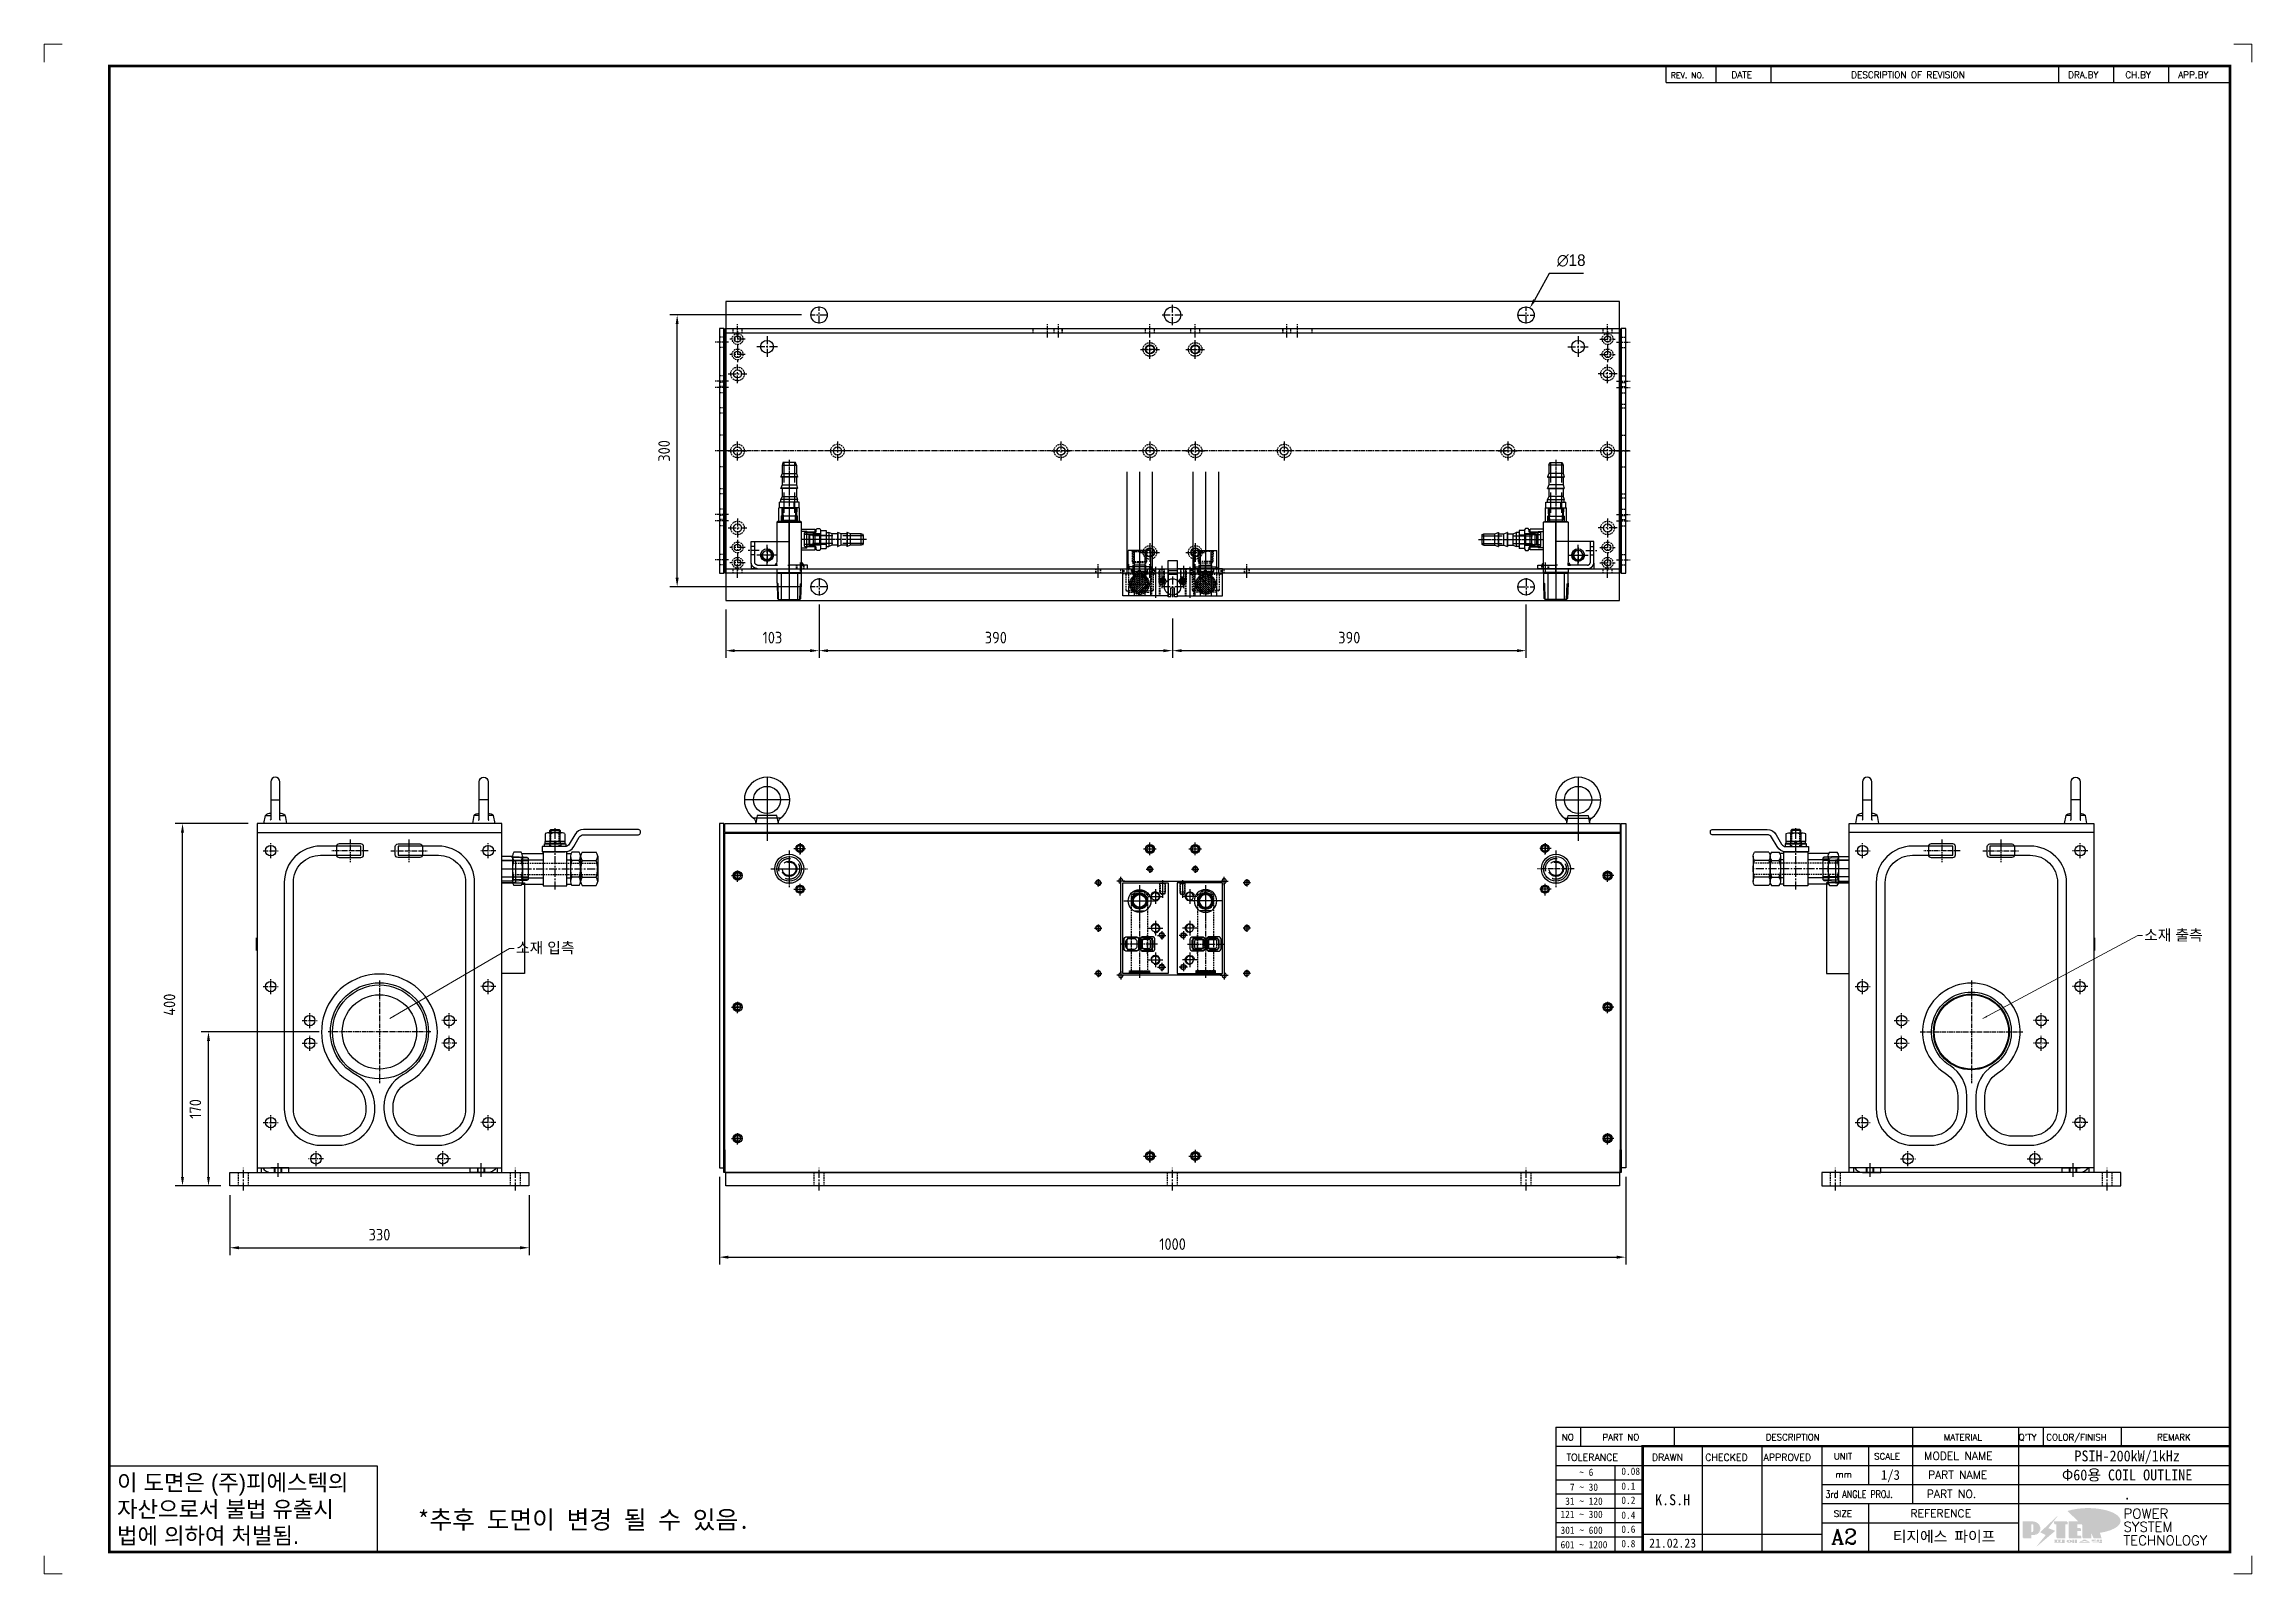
# Model space of a CAD drawing. Header units: millimetres. Extents: x 4969 to 37601, y -771 to 6478.
# Drawn here: x 33858 to 36294, y -771 to 917 of the extents above; entities that cross this region are included whole.
import ezdxf
from ezdxf.enums import TextEntityAlignment as Align

# ---------------------------------------------------------------- set-up
doc = ezdxf.new("R2010")
doc.units = ezdxf.units.MM
doc.header["$LTSCALE"] = 7
doc.header["$MEASUREMENT"] = 0
for name, pattern in [('CENTER', [2, 1.25, -0.25, 0.25, -0.25]), ('CENTER1', [13, 10, -1, 1, -1]), ('CENTER2', [1.125, 0.75, -0.125, 0.125, -0.125]), ('DASHED', [0.2067, 0.1654, -0.0413]), ('HIDDEN', [0.375, 0.25, -0.125]), ('HIDDEN2', [4.7625, 3.175, -1.5875]), ('PHANTOM', [63.5, 31.75, -6.35, 6.35, -6.35, 6.35, -6.35])]:
    doc.linetypes.add(name, pattern=pattern)
doc.layers.get('0').update_dxf_attribs({"linetype": 'CONTINUOUS'})
doc.layers.get('Defpoints').update_dxf_attribs({"linetype": 'CONTINUOUS'})
for name, color, linetype in [('BALL-VALVE-1', 1, 'CENTER'), ('BALL-VALVE-2', 2, 'HIDDEN'), ('BALL-VALVE-3', 3, 'DASHED'), ('BALL-VALVE-4', 4, 'PHANTOM'), ('BALL-VALVE-5', 7, 'CONTINUOUS'), ('BALL-VALVE-8', 8, 'CONTINUOUS'), ('CENTER', 1, 'CENTER1'), ('FORMAT-1', 7, 'CONTINUOUS'), ('line', 3, 'CONTINUOUS'), ('THIN', 3, 'CONTINUOUS')]:
    doc.layers.add(name, color=color, linetype=linetype)
doc.layers.add('REMOTE_CONTROLBOX$0$기호(ISO)', color=5, linetype='CONTINUOUS', lineweight=5)
doc.styles.add('h1', font='')
doc.styles.add('HAN', font='')
doc.styles.add('RC', font='ROMANC.SHX')
doc.styles.add('REMOTE_CONTROLBOX$0$치수 텍스트_PSTEK_POSCO', font='isocp.shx')
doc.styles.add('ROMANT', font='romant')
doc.styles.get("Standard").update_dxf_attribs({"font": 'ISOCP'})
doc.styles.get('h1').set_extended_font_data('New Gulim')
doc.styles.get('HAN').set_extended_font_data('GulimChe')
doc.dimstyles.new('PS-4', dxfattribs={"dimscale": 4, "dimtxt": 3.2, "dimasz": 2.5, "dimexe": 2, "dimexo": 2.5, "dimgap": 2, "dimtad": 1, "dimtoh": 1, "dimrnd": 0.05, "dimzin": 12, "dimdsep": 46, "dimtxsty": 'Standard', "dimcen": 0, "dimclrt": 2, "dimazin": 3, "dimtfac": 1, "dimtofl": 0, "dimtmove": 0, "dimatfit": 3, "dimfxl": 0, "dimtolj": 1, "dimtzin": 0, "dimarcsym": 0})
doc.dimstyles.new('REMOTE_CONTROLBOX$0$치수_PSTEK_POSCO$7', dxfattribs={"dimscale": 2, "dimtxt": 6, "dimasz": 2.5, "dimexe": 2, "dimexo": 2.5, "dimgap": 1, "dimtad": 1, "dimrnd": 1e-08, "dimdsep": 46, "dimtxsty": 'REMOTE_CONTROLBOX$0$치수 텍스트_PSTEK_POSCO', "dimcen": 0.09, "dimdle": 10, "dimclrd": 7, "dimclre": 7, "dimclrt": 2, "dimadec": 1, "dimazin": 2, "dimtfac": 1, "dimtmove": 0, "dimatfit": 3, "dimfxl": 0, "dimtolj": 1, "dimlwd": -1, "dimlwe": -1, "dimarcsym": 0})

msp = doc.modelspace()

# ---------------------------------------------------------------- texts
at = {"color": 2, "style": 'HAN'}
msp.add_text('*추후 도면이 변경 될 수 있음.', height=20, dxfattribs=at).set_placement((34453.184, -710.591, -0.003), align=Align.MIDDLE)
at = {"layer": 'REMOTE_CONTROLBOX$0$기호(ISO)', "color": 2, "char_height": 12, "width": 125.42074, "attachment_point": 4, "style": 'REMOTE_CONTROLBOX$0$치수 텍스트_PSTEK_POSCO'}
for s, insert in [('{\\fGulim|b0|i0|c129|p50;\\H1x;소재 입측}', (34378.333, -80.299, -0.01)), ('{\\fGulim|b0|i0|c129|p50;소재 출측}', (36174.882, -66.227, -0.01))]:
    msp.add_mtext(s, dxfattribs=dict(at, insert=insert))

# ---------------------------------------------------------------- blocks, each defined once
blk = doc.blocks.new('t2')
for p, q in [((0, 23.82), (73.88, 23.82)), ((0, 23.82), (0, 0)), ((73.88, 23.82), (73.88, 0)), ((0, 0), (73.88, 0))]:
    blk.add_line(p, q)
at = {"color": 1, "style": 'h1'}
for s, p in [('이 도면은 (주)피에스텍의', (2.1, 16.94)), ('자산으로서 불법 유출시', (2.1, 9.61)), ('법에 의하여 처벌됨.', (2.1, 2.28))]:
    blk.add_text(s, height=4.5, dxfattribs=at).set_placement(p)
blk = doc.blocks.new('new LOGO')
at = {"layer": 'line'}
h = blk.add_hatch(color=253, dxfattribs=at)
edge = h.paths.add_edge_path()
edge.add_ellipse((334, 86), major_axis=(-166, 0), ratio=0.39426, start_angle=111.5127, end_angle=334.469)
edge.add_ellipse((314, 81), major_axis=(-154, 0), ratio=0.40699, start_angle=121.3066, end_angle=327.7437, ccw=False)
edge.add_line((394, 28), (395, 26))
h = blk.add_hatch(color=1, dxfattribs=at)
h.paths.add_polyline_path([(41, 16), (54, 16, 1), (54, 83), (0, 83), (0, 0), (41, 0)])
h.paths.add_polyline_path([(41, 28), (41, 72), (44, 72, -0.414214), (55, 61), (55, 39, -0.414214), (44, 28)], flags=16)
h.paths.add_polyline_path([(215, 72), (227, 72), (227, 83), (160, 83), (160, 72), (172, 72), (172, 0), (215, 0)])
h.paths.add_polyline_path([(276, 37), (295, 37), (295, 49), (276, 49), (276, 72), (295, 72), (295, 83), (234, 83), (234, 0), (297, 0), (297, 11), (276, 11)])
h.paths.add_polyline_path([(347, 35), (360, 0), (400, 0), (380, 67), (400, 83), (381, 83), (347, 62), (347, 83), (305, 83), (305, 0), (347, 0)])
h = blk.add_hatch(color=250, dxfattribs=at)
h.paths.add_polyline_path([(44, 69), (47, 69, -0.129793), (52, 68, 0.221832), (44, 72), (41, 72), (41, 28), (44, 28, 0.02048), (44, 28)], flags=17)
h.paths.add_polyline_path([(44, 14), (57, 14, 0.72362), (77, 74, -0.679777), (54, 16), (41, 16), (41, 0), (3, 0), (3, -3), (44, -3)])
h.paths.add_polyline_path([(118, 14), (71, -44), (77, -40), (121, 16), (92, 29), (173, 106), (177, 111), (89, 28)])
h.paths.add_polyline_path([(163, 72), (163, 69), (172, 69), (172, 72)], flags=17)
h.paths.add_polyline_path([(218, 69), (230, 69), (230, 80), (227, 80), (227, 72), (215, 72), (215, 0), (175, 0), (175, -3), (218, -3)])
h.paths.add_polyline_path([(298, 47), (295, 47), (295, 37), (276, 37), (276, 11), (279, 11), (279, 35), (298, 35)])
h.paths.add_polyline_path([(300, 8), (297, 8), (297, 0), (237, 0), (237, -3), (300, -3)])
h.paths.add_polyline_path([(298, 80), (295, 80), (295, 72), (276, 72), (276, 49), (279, 49), (279, 69), (298, 69)])
h.paths.add_polyline_path([(350, 80), (347, 80), (347, 62), (350, 64)])
h.paths.add_polyline_path([(350, 27), (347, 35), (347, 0), (308, 0), (308, -3), (350, -3)])
h.paths.add_polyline_path([(403, 80), (397, 80), (380, 67), (400, 0), (362, 0), (363, -3), (403, -3), (383, 64)])
blk.add_hatch(color=5, dxfattribs=at).paths.add_polyline_path([(166, 35), (131, 49), (180, 113), (92, 29), (121, 16), (74, -43)])
h = blk.add_hatch(color=250, dxfattribs=at)
edge = h.paths.add_edge_path()
edge.add_ellipse((238, -18), major_axis=(-14.3, 0), ratio=0.526336, start_angle=192.2456, end_angle=269.0748)
edge.add_line((238, -10), (238, -10))
edge.add_ellipse((238, -18), major_axis=(-14.3, 0), ratio=0.526336, start_angle=270.9252, end_angle=449.0748)
edge.add_line((238, -25), (238, -25))
edge.add_ellipse((238, -18), major_axis=(-14.3, 0), ratio=0.526336, start_angle=450.9252, end_angle=527.7544)
edge.add_line((252, -19), (254, -19))
edge.add_line((254, -19), (254, -27))
edge.add_line((254, -27), (263, -27))
edge.add_line((263, -27), (263, -10))
edge.add_line((263, -10), (254, -10))
edge.add_line((254, -10), (254, -16))
edge.add_line((254, -16), (252, -16))
h.paths.add_polyline_path([(241, -16), (241, -19, -1), (234, -19), (234, -16, -1)], flags=16)
h.paths.add_polyline_path([(278, -10), (268, -10), (268, -27), (278, -27)])
h.paths.add_polyline_path([(310, -10), (310, -11, -0.157169), (289, -18), (294, -20, 0.128407), (316, -16, 0.128407), (339, -20), (343, -18, -0.157169), (322, -11), (322, -10)])
h.paths.add_polyline_path([(342, -25), (342, -22), (290, -22), (290, -25)])
h.paths.add_polyline_path([(352, -10), (352, -16, 0.414214), (354, -18), (379, -18), (379, -20), (390, -20), (390, -10), (379, -10), (379, -14), (375, -14), (375, -15), (379, -15), (379, -16), (365, -16), (365, -15), (371, -15), (371, -14), (365, -14), (365, -13), (375, -13), (375, -10)])
h.paths.add_polyline_path([(394, -10), (394, -20), (405, -20), (405, -10)])
h.paths.add_polyline_path([(405, -27), (405, -21), (357, -21), (357, -23), (392, -23), (392, -27)])
h.paths.add_polyline_path([(200, -10), (200, -22), (193, -22), (193, -13), (197, -13), (197, -10), (161, -10), (161, -13), (164, -13), (164, -22), (161, -22), (161, -25), (200, -25), (200, -27), (214, -27), (214, -10)])
h.paths.add_polyline_path([(182, -13), (176, -13), (176, -22), (182, -22)], flags=17)
blk = doc.blocks.new('format-2')
at = {"color": 3, "lineweight": 9}
for p, q in [((5, 422), (0, 422)), ((0, 417), (0, 422)), ((604, 422), (609, 422)), ((609, 417), (609, 422)), ((0, 5), (0, 0)), ((5, 0), (0, 0)), ((604, 0), (609, 0)), ((609, 5), (609, 0))]:
    blk.add_line(p, q, dxfattribs=at)
at = {"color": 180}
for p, q in [((447.47, 411.45), (447.47, 416)), ((461.21, 411.45), (461.21, 416)), ((476.44, 411.45), (476.44, 416)), ((555.72, 411.45), (555.72, 416)), ((570.95, 411.45), (570.95, 416)), ((586.11, 411.45), (586.11, 416)), ((447.47, 411.45), (603, 411.45)), ((417, 40.49), (603, 40.49)), ((417, 40.49), (417, 6)), ((423.79, 40.49), (423.79, 35.21)), ((449.74, 35.21), (449.74, 40.49)), ((515.4, 40.49), (515.4, 35.21)), ((544.61, 40.49), (544.61, 35.21)), ((551.43, 40.49), (551.43, 35.21)), ((572.98, 40.49), (572.98, 35.21)), ((417, 35.21), (440.98, 35.21)), ((457.46, 6), (457.46, 35.21)), ((473.95, 6), (473.95, 35.21)), ((490.44, 6), (490.44, 35.21)), ((503.22, 35.21), (503.22, 24.65)), ((515.4, 35.21), (515.4, 19.37)), ((544.61, 35.21), (544.61, 6)), ((417, 29.93), (440.98, 29.93)), ((417, 25.98), (440.98, 25.98)), ((433.39, 6.23), (433.39, 29.93)), ((440.98, 29.93), (603, 29.93)), ((490.44, 24.65), (603, 24.65)), ((417, 22.03), (440.98, 22.03)), ((490.44, 19.37), (603, 19.37)), ((503.22, 19.37), (503.22, 6)), ((417, 18.08), (440.98, 18.08)), ((417, 14.13), (440.98, 14.13)), ((490.44, 14.09), (544.61, 14.09)), ((417, 10.18), (440.98, 10.18)), ((440.98, 10.95), (490.44, 10.95))]:
    blk.add_line(p, q, dxfattribs=at)
at = {"color": 7, "const_width": 0.7}
blk.add_lwpolyline([(440.98, 6), (440.98, 35.21), (603, 35.21)], dxfattribs=at)
at = {"layer": 'FORMAT-1', "color": 7, "const_width": 0.7}
blk.add_lwpolyline([(18, 6), (18, 416), (603, 416), (603, 6)], close=True, dxfattribs=at)
blk.add_blockref('t2', (18, 6))
at = {"xscale": 0.05400000000008731, "yscale": 0.05400000000008731, "zscale": 0.05400000000008731}
blk.add_blockref('new LOGO', (545.79, 9.96), dxfattribs=at)
at = {"color": 2}
for s, height, style, p in [('REV. NO.', 1.56, 'RC', (448.73, 412.65)), ('DATE', 1.788, 'RC', (465.45, 412.64)), ('DESCRIPTION OF REVISION', 1.7875, 'RC', (498.48, 412.64)), ('DRA.BY', 1.788, 'RC', (558.33, 412.64)), ('CH.BY', 1.788, 'RC', (574.09, 412.64)), ('APP.BY', 1.788, 'RC', (588.68, 412.64)), ('NO', 1.742, 'RC', (418.66, 36.83)), ('PART NO', 1.742, 'RC', (429.86, 36.83)), ('DESCRIPTION', 1.7424, 'RC', (474.93, 36.83)), ('MATERIAL', 1.742, 'RC', (524.02, 36.83)), ("Q'TY", 1.742, 'RC', (544.67, 36.83)), ('COLOR/FINISH', 1.7424, 'RC', (552.3, 36.83)), ('REMARK', 1.742, 'RC', (582.87, 36.83)), (' TOLERANCE', 1.9, 'RC', (418.61, 31.22)), ('DRAWN', 1.9, 'RC', (443.5, 31.22)), ('CHECKED', 1.9, 'RC', (458.21, 31.22)), ('APPROVED', 1.9, 'RC', (474.3, 31.22)), ('UNIT', 1.742, 'RC', (493.69, 31.55)), ('SCALE', 1.742, 'RC', (504.82, 31.55)), ('MODEL NAME', 2.178, 'RC', (518.62, 31.46)), ('  7 ~ 30', 2, 'HAN', (418.3, 22.91)), ('    ~ 6', 2, 'HAN', (418.3, 27.03)), ('0.08', 2, 'HAN', (435.07, 27.31)), ('0.1', 2, 'HAN', (435.07, 23.2)), ('mm', 1.742, 'RC', (494.17, 26.56)), ('PART NAME', 2.178, 'RC', (519.67, 26.24)), (' 31 ~ 120', 2, 'HAN', (418.3, 19.04)), ('0.2', 2, 'HAN', (435.07, 19.32)), ('PART NO.', 2.178, 'RC', (519.34, 20.96)), ('301 ~ 600', 2, 'HAN', (418.3, 11.04)), ('121 ~ 300', 2, 'HAN', (418.3, 15.42)), ('0.4', 2, 'HAN', (435.07, 15.2)), ('0.6', 2, 'HAN', (435.07, 11.32)), ('SIZE', 1.742, 'RC', (493.69, 15.72)), ('REFERENCE', 2.178, 'RC', (514.84, 15.61)), ('601 ~ 1200', 2, 'HAN', (418.3, 7.05)), ('0.8', 2, 'HAN', (435.07, 7.33))]:
    blk.add_text(s, height=height, dxfattribs=dict(at, style=style)).set_placement(p)
at = {"color": 2, "style": 'RC', "width": 0.8}
blk.add_text('3rd ANGLE PROJ.', height=2, dxfattribs=at).set_placement((491.37, 20.97))
at = {"color": 2, "lineweight": 30, "style": 'RC'}
blk.add_text('A2', height=4.182, dxfattribs=at).set_placement((492.93, 8.17))
at = {"style": 'ROMANT'}
for s, p in [('POWER', (573.59, 15.27)), ('SYSTEM', (573.59, 11.63)), ('TECHNOLOGY', (573.59, 7.87))]:
    blk.add_text(s, height=2.7, dxfattribs=at).set_placement(p)
at = {"style": 'HAN'}
for tag, height, p in [('MODEL-NAME', 3, (574.6, 32.53)), ('SCALE', 2.7, (509.31, 27.29)), ('PART-NAME', 3, (574.6, 27.29)), ('DRA-BY', 3, (449.22, 20.44)), ('CH-BY', 3, (465.71, 20.44)), ('APP-BY', 3, (482.2, 20.44)), ('PART-NO', 3, (574.6, 22.01)), ('DRA-DATE', 2.5, (449.22, 8.48)), ('CH-DATE', 2.5, (465.71, 8.48)), ('APP-DATE', 2.5, (482.2, 8.48)), ('관련업체명', 3, (524.09, 10.29))]:
    blk.add_attdef(tag, text='', height=height, dxfattribs=at).set_placement(p, align=Align.MIDDLE_CENTER)
blk = doc.blocks.new('A$C406E7843')
at = {"layer": 'BALL-VALVE-1'}
for p, q in [((-55.7, 90.9), (-55.7, 158.8)), ((-104.4, 113.8), (-7.3, 113.8))]:
    blk.add_line(p, q, dxfattribs=at)
at = {"layer": 'BALL-VALVE-2'}
for p, q in [((-61.4, 153.6), (-61.4, 138.3)), ((-60.3, 138.3), (-60.3, 153.6)), ((-51.2, 138.3), (-51.2, 153.6)), ((-50.1, 138.3), (-50.1, 153.6)), ((-62, 141.3), (-62, 138.3)), ((-61.5, 144.1), (-61.5, 141.3)), ((-50, 144.1), (-50, 141.3)), ((-49.5, 141.3), (-49.5, 138.3)), ((-102.8, 107.7), (-8.7, 107.7)), ((-102.1, 120), (-9.4, 120))]:
    blk.add_line(p, q, dxfattribs=at)
at = {"layer": 'BALL-VALVE-3'}
for p, q in [((-91.5, 123.7), (-68.9, 123.7)), ((-42.6, 123.7), (-38.8, 123.7)), ((-91.5, 104), (-68.9, 104)), ((-42.6, 104), (-38.8, 104))]:
    blk.add_line(p, q, dxfattribs=at)
at = {"layer": 'BALL-VALVE-4'}
for p, q in [((-92.2, 130.8), (-68.9, 130.8)), ((-42.6, 130.8), (-38.1, 130.8)), ((-92.2, 96.9), (-68.9, 96.9)), ((-42.6, 96.9), (-38.1, 96.9))]:
    blk.add_line(p, q, dxfattribs=at)
at = {"layer": 'BALL-VALVE-5'}
for p, q in [((-66.6, 152.6), (-66.6, 144.1)), ((-47.6, 153.6), (-63.9, 153.6)), ((-61.4, 156), (-60.3, 157.1)), ((-61.4, 153.6), (-61.4, 156)), ((-61.4, 156), (-50.1, 156)), ((-61.2, 152.6), (-61.2, 144.1)), ((-60.3, 157.1), (-51.2, 157.1)), ((-51.2, 157.1), (-50.1, 156)), ((-50.3, 152.6), (-50.3, 144.1)), ((-50.1, 156), (-50.1, 153.6)), ((-44.9, 152.6), (-44.9, 144.1)), ((-102.8, 127.7), (-102.8, 100)), ((-93.1, 132.3), (-101.2, 132.3)), ((-93.1, 123.1), (-101.2, 123.1)), ((-91.5, 127.7), (-91.5, 100)), ((-67.5, 141.3), (-44, 141.3)), ((-67.5, 138.3), (-67.5, 141.3)), ((-44, 138.3), (-67.5, 138.3)), ((-66.6, 144.1), (-44.9, 144.1)), ((-66.6, 141.3), (-66.6, 144.1)), ((-44.9, 144.1), (-66.6, 144.1)), ((-44.9, 141.3), (-66.6, 141.3)), ((-57.6, 144.1), (-54.8, 141.3)), ((-56.7, 144.1), (-53.9, 141.3)), ((-44.9, 144.1), (-44.9, 141.3)), ((-44, 141.3), (-44, 138.3)), ((-38.8, 127.7), (-38.8, 100)), ((-29.1, 132.3), (-37.2, 132.3)), ((-29.1, 123.1), (-37.2, 123.1)), ((-27.5, 127.7), (-27.5, 100)), ((-27.5, 127.7), (-27.5, 100)), ((-25.9, 132.3), (-10.3, 132.3)), ((-25.9, 123.1), (-10.3, 123.1)), ((-8.7, 127.7), (-8.7, 100)), ((-93.1, 104.6), (-101.2, 104.6)), ((-29.1, 104.6), (-37.2, 104.6)), ((-25.9, 104.6), (-10.3, 104.6)), ((-93.1, 95.4), (-101.2, 95.4)), ((-29.1, 95.4), (-37.2, 95.4)), ((-25.9, 95.4), (-10.3, 95.4))]:
    blk.add_line(p, q, dxfattribs=at)
blk.add_lwpolyline([(38.4, 155.2, 0.414214), (36.5, 157.1), (-24.2, 157.1, 0.267949), (-34, 151.5), (-40, 141.1, -0.267949), (-44.9, 138.3), (-69.9, 138.3), (-69.9, 132.7), (-44.9, 132.7, 0.267949), (-35.1, 138.3), (-29.1, 148.7, -0.267949), (-24.2, 151.5), (36.5, 151.5, 0.414214), (38.4, 153.4)], format="xyb", close=True, dxfattribs=at)
blk.add_lwpolyline([(-42.6, 132.7), (-68.9, 132.7), (-68.9, 95), (-42.6, 95)], close=True, dxfattribs=at)
for centre, radius, start, end in [((-63.9, 149.3), 4.29, 50.7121, 129.2879), ((-55.5, 136.6), 16.9, 90.7393, 109.4855), ((-56, 136.6), 16.9, 70.5145, 89.2607), ((-47.6, 149.3), 4.29, 50.7121, 129.2879), ((-95.4, 127.7), 7.4, 141.4251, 218.5749), ((-75.6, 113.8), 27.2, 160.1638, 199.8362), ((-98.9, 127.7), 7.4, 321.4251, 38.5749), ((-118.7, 113.8), 27.2, 340.1638, 19.8362), ((-31.4, 127.7), 7.4, 141.4251, 218.5749), ((-11.6, 113.8), 27.2, 160.1638, 199.8362), ((-34.9, 127.7), 7.4, 321.4251, 38.5749), ((-54.7, 113.8), 27.2, 340.1638, 19.8362), ((-20.1, 127.7), 7.4, 141.4251, 218.5749), ((-0.3, 113.8), 27.2, 160.1638, 199.8362), ((-16.1, 127.7), 7.4, 321.4251, 38.5749), ((-35.9, 113.8), 27.2, 340.1638, 19.8362), ((-95.4, 100), 7.4, 141.4251, 218.5749), ((-98.9, 100), 7.4, 321.4251, 38.5749), ((-31.4, 100), 7.4, 141.4251, 218.5749), ((-34.9, 100), 7.4, 321.4251, 38.5749), ((-20.1, 100), 7.4, 141.4251, 218.5749), ((-16.1, 100), 7.4, 321.4251, 38.5749)]:
    blk.add_arc(centre, radius, start, end, dxfattribs=at)
at = {"layer": 'BALL-VALVE-8'}
for p, q in [((-60.3, 157.1), (-60.3, 153.6)), ((-51.2, 157.1), (-51.2, 153.6))]:
    blk.add_line(p, q, dxfattribs=at)
blk = doc.blocks.new('*D338')
at = {"color": 0, "lineweight": -2}
for p, q in [((34082.7, 57.5), (34002.4, 57.5)), ((34010.4, -332.5), (34010.4, 47.5)), ((34052.7, -342.5), (34002.4, -342.5))]:
    blk.add_line(p, q, dxfattribs=at)
at = {"color": 0}
for points in [[(34008.7, 47.5), (34012, 47.5), (34010.4, 57.5)], [(34008.7, -332.5), (34012, -332.5), (34010.4, -342.5)]]:
    blk.add_solid(points, dxfattribs=at)
at = {"layer": 'Defpoints', "color": 0}
for p in [(34010.4, 57.5), (34092.7, 57.5), (34062.7, -342.5)]:
    blk.add_point(p, dxfattribs=at)
at = {"color": 2, "insert": (33996, -142.5), "char_height": 12.8, "attachment_point": 5, "rotation": 90}
blk.add_mtext('\\A1;400', dxfattribs=at)
blk = doc.blocks.new('A$C60CA7C84')
for p, q in [((-27.8006, 12.96015), (-29, 11.76065)), ((-29, 11.76065), (-29, -11.76065)), ((0, 8.99995), (-29, 8.99995)), ((-11, 13.48515), (-27.8006, 12.96015)), ((-11.6833, 12.30185), (-11.6833, 13.46385)), ((-11, 13.48515), (0, 13.48515)), ((0, -13.48515), (0, 13.48515)), ((0, -9.00005), (-29, -9.00005)), ((-29, -11.76065), (-27.8006, -12.96015)), ((-27.8006, -12.96015), (-11, -13.48515)), ((-11.6833, -12.30185), (-11.6833, -13.46385)), ((-11, -13.48515), (0, -13.48515))]:
    blk.add_line(p, q)
at = {"layer": 'CENTER'}
blk.add_line((0, -0.00005), (-29, -0.00005), dxfattribs=at)
at = {"layer": 'THIN'}
for p, q in [((-29, 11.76065), (-11.6833, 12.30185)), ((-11.6833, 12.30185), (-11, 13.48515)), ((-29, -11.76065), (-11.6833, -12.30185)), ((-11.6833, -12.30185), (-11, -13.48515))]:
    blk.add_line(p, q, dxfattribs=at)
blk = doc.blocks.new('*D339')
at = {"color": 0, "lineweight": -2}
for p, q in [((34062.7, -352.5), (34062.7, -418.7)), ((34392.7, -352.5), (34392.7, -418.7)), ((34072.7, -410.7), (34382.7, -410.7))]:
    blk.add_line(p, q, dxfattribs=at)
at = {"color": 0}
for points in [[(34072.7, -409), (34072.7, -412.4), (34062.7, -410.7)], [(34382.7, -409), (34382.7, -412.4), (34392.7, -410.7)]]:
    blk.add_solid(points, dxfattribs=at)
at = {"layer": 'Defpoints', "color": 0}
for p in [(34062.7, -342.5), (34392.7, -342.5), (34392.7, -410.7)]:
    blk.add_point(p, dxfattribs=at)
at = {"color": 2, "insert": (34227.7, -396.3), "char_height": 12.8, "attachment_point": 5}
blk.add_mtext('\\A1;330', dxfattribs=at)
blk = doc.blocks.new('*D327')
at = {"color": 0, "lineweight": -2}
for p, q in [((34161.1, -172.5), (34031, -172.5)), ((34039, -332.5), (34039, -182.5)), ((34052.7, -342.5), (34031, -342.5))]:
    blk.add_line(p, q, dxfattribs=at)
at = {"color": 0}
for points in [[(34037.4, -182.5), (34040.7, -182.5), (34039, -172.5)], [(34037.4, -332.5), (34040.7, -332.5), (34039, -342.5)]]:
    blk.add_solid(points, dxfattribs=at)
at = {"layer": 'Defpoints', "color": 0}
for p in [(34039, -172.5), (34171.1, -172.5), (34062.7, -342.5)]:
    blk.add_point(p, dxfattribs=at)
at = {"color": 2, "insert": (34024.6, -257.5), "char_height": 12.8, "attachment_point": 5, "rotation": 90}
blk.add_mtext('\\A1;170', dxfattribs=at)
blk = doc.blocks.new('*D340')
at = {"color": 0, "lineweight": -2}
for p, q in [((34602.8, -332.5), (34602.8, -429.1)), ((35602.8, -332.5), (35602.8, -429.1)), ((34612.8, -421.1), (35592.8, -421.1))]:
    blk.add_line(p, q, dxfattribs=at)
at = {"color": 0}
for points in [[(34612.8, -419.4), (34612.8, -422.8), (34602.8, -421.1)], [(35592.8, -419.4), (35592.8, -422.8), (35602.8, -421.1)]]:
    blk.add_solid(points, dxfattribs=at)
at = {"layer": 'Defpoints', "color": 0}
for p in [(34602.8, -322.5), (35602.8, -322.5), (35602.8, -421.1)]:
    blk.add_point(p, dxfattribs=at)
at = {"color": 2, "insert": (35102.8, -406.7), "char_height": 12.8, "attachment_point": 5}
blk.add_mtext('\\A1;1000', dxfattribs=at)
blk = doc.blocks.new('*D332')
at = {"color": 0, "lineweight": -2}
for p, q in [((34609.8, 293.6), (34609.8, 240.2)), ((34712.8, 299.1), (34712.8, 240.2)), ((34619.8, 248.2), (34702.8, 248.2))]:
    blk.add_line(p, q, dxfattribs=at)
at = {"color": 0}
for points in [[(34619.8, 249.8), (34619.8, 246.5), (34609.8, 248.2)], [(34702.8, 249.8), (34702.8, 246.5), (34712.8, 248.2)]]:
    blk.add_solid(points, dxfattribs=at)
at = {"layer": 'Defpoints', "color": 0}
for p in [(34609.8, 303.6), (34712.8, 309.1), (34712.8, 248.2)]:
    blk.add_point(p, dxfattribs=at)
at = {"color": 2, "insert": (34661.3, 262.6), "char_height": 12.8, "attachment_point": 5}
blk.add_mtext('\\A1;103', dxfattribs=at)
blk = doc.blocks.new('*D333')
at = {"color": 0, "lineweight": -2}
for p, q in [((34712.8, 299.1), (34712.8, 240.2)), ((35102.8, 283.6), (35102.8, 240.2)), ((34722.8, 248.2), (35092.8, 248.2))]:
    blk.add_line(p, q, dxfattribs=at)
at = {"color": 0}
for points in [[(34722.8, 249.8), (34722.8, 246.5), (34712.8, 248.2)], [(35092.8, 249.8), (35092.8, 246.5), (35102.8, 248.2)]]:
    blk.add_solid(points, dxfattribs=at)
at = {"layer": 'Defpoints', "color": 0}
for p in [(34712.8, 309.1), (35102.8, 293.6), (35102.8, 248.2)]:
    blk.add_point(p, dxfattribs=at)
at = {"color": 2, "insert": (34907.8, 262.6), "char_height": 12.8, "attachment_point": 5}
blk.add_mtext('\\A1;390', dxfattribs=at)
blk = doc.blocks.new('*D334')
at = {"color": 0, "lineweight": -2}
for p, q in [((35492.8, 299.1), (35492.8, 240.2)), ((35102.8, 283.6), (35102.8, 240.2)), ((35112.8, 248.2), (35482.8, 248.2))]:
    blk.add_line(p, q, dxfattribs=at)
at = {"color": 0}
for points in [[(35112.8, 249.8), (35112.8, 246.5), (35102.8, 248.2)], [(35482.8, 249.8), (35482.8, 246.5), (35492.8, 248.2)]]:
    blk.add_solid(points, dxfattribs=at)
at = {"layer": 'Defpoints', "color": 0}
for p in [(35102.8, 293.6), (35492.8, 309.1), (35492.8, 248.2)]:
    blk.add_point(p, dxfattribs=at)
at = {"color": 2, "insert": (35297.8, 262.6), "char_height": 12.8, "attachment_point": 5}
blk.add_mtext('\\A1;390', dxfattribs=at)
blk = doc.blocks.new('*D335')
at = {"color": 0, "lineweight": -2}
for p, q in [((34693.3, 618.6), (34548.2, 618.6)), ((34556.2, 328.6), (34556.2, 608.6)), ((34693.3, 318.6), (34548.2, 318.6))]:
    blk.add_line(p, q, dxfattribs=at)
at = {"color": 0}
for points in [[(34554.5, 608.6), (34557.8, 608.6), (34556.2, 618.6)], [(34554.5, 328.6), (34557.8, 328.6), (34556.2, 318.6)]]:
    blk.add_solid(points, dxfattribs=at)
at = {"layer": 'Defpoints', "color": 0}
for p in [(34556.2, 618.6), (34703.3, 618.6), (34703.3, 318.6)]:
    blk.add_point(p, dxfattribs=at)
at = {"color": 2, "insert": (34541.8, 468.6), "char_height": 12.8, "attachment_point": 5, "rotation": 90}
blk.add_mtext('\\A1;300', dxfattribs=at)
blk = doc.blocks.new('A$C51A44828')
at = {"color": 1, "linetype": 'CENTER'}
for p, q in [((-31.8, 357), (-18.2, 357)), ((-25, 350.2), (-25, 363.8)), ((18.2, 357), (31.8, 357)), ((25, 350.2), (25, 363.8)), ((-486.8, 327.5), (-473.2, 327.5)), ((-480, 320.7), (-480, 334.3)), ((486.8, 327.5), (473.2, 327.5)), ((480, 320.7), (480, 334.3)), ((-486.8, 182.5), (-473.2, 182.5)), ((-480, 175.7), (-480, 189.3)), ((486.8, 182.5), (473.2, 182.5)), ((480, 175.7), (480, 189.3)), ((-486.8, 37.5), (-473.2, 37.5)), ((-480, 30.7), (-480, 44.3)), ((-25, 11.2), (-25, 24.8)), ((25, 11.2), (25, 24.8)), ((486.8, 37.5), (473.2, 37.5)), ((480, 30.7), (480, 44.3)), ((-31.8, 18), (-18.2, 18)), ((18.2, 18), (31.8, 18))]:
    blk.add_line(p, q, dxfattribs=at)
at = {"color": 1}
for p, q in [((-52.5, 321.5), (-61.5, 321.5)), ((-57, 317), (-57, 326)), ((52.5, 321.5), (61.5, 321.5)), ((57, 317), (57, 326)), ((-57, 222), (-57, 213)), ((57, 222), (57, 213)), ((-52.5, 217.5), (-61.5, 217.5)), ((52.5, 217.5), (61.5, 217.5))]:
    blk.add_line(p, q, dxfattribs=at)
at = {"color": 6}
blk.add_lwpolyline([(-494, 374.5), (494, 374.5), (494, 0), (-494, 0)], close=True, dxfattribs=at)
for points in [[(-57, 220), (-57, 319)], [(-54.5, 321.5), (54.5, 321.5)], [(57, 319), (57, 220)], [(54.5, 217.5), (-54.5, 217.5)]]:
    blk.add_lwpolyline(points, dxfattribs=at)
for centre in [(-25, 357), (25, 357), (-480, 327.5), (480, 327.5), (-480, 182.5), (480, 182.5), (-480, 37.5), (480, 37.5), (-25, 18), (25, 18)]:
    blk.add_circle(centre, 5, dxfattribs=at)
for centre in [(-82, 319.5), (-25, 334.5), (25, 334.5), (82, 319.5), (-82, 269.5), (82, 269.5), (-82, 219.5), (82, 219.5)]:
    blk.add_circle(centre, 2.46)
for centre, start, end in [((-57, 321.5), 0, 270), ((57, 321.5), 270, 180), ((-57, 217.5), 90, 0), ((57, 217.5), 180, 90)]:
    blk.add_arc(centre, 2.5, start, end, dxfattribs=at)
at = {"layer": 'CENTER'}
for p, q in [((-86, 319.5), (-78, 319.5)), ((-82, 323.5), (-82, 315.5)), ((-29, 334.5), (-21, 334.5)), ((-25, 338.5), (-25, 330.5)), ((21, 334.5), (29, 334.5)), ((25, 338.5), (25, 330.5)), ((86, 319.5), (78, 319.5)), ((82, 323.5), (82, 315.5)), ((-86, 269.5), (-78, 269.5)), ((-82, 273.5), (-82, 265.5)), ((86, 269.5), (78, 269.5)), ((82, 273.5), (82, 265.5)), ((-86, 219.5), (-78, 219.5)), ((-82, 223.5), (-82, 215.5)), ((86, 219.5), (78, 219.5)), ((82, 223.5), (82, 215.5))]:
    blk.add_line(p, q, dxfattribs=at)
at = {"layer": 'THIN'}
for centre, start, end in [((-82, 319.5), 255, 165), ((-25, 334.5), 255, 165), ((25, 334.5), 255, 165), ((82, 319.5), 15, 285), ((-82, 269.5), 255, 165), ((82, 269.5), 15, 285), ((-82, 219.5), 255, 165), ((82, 219.5), 15, 285)]:
    blk.add_arc(centre, 3, start, end, dxfattribs=at)
blk = doc.blocks.new('A$C52045F05')
at = {"linetype": 'HIDDEN'}
h = blk.add_hatch(dxfattribs=at)
h.set_pattern_fill('ANSI31', color=2, scale=0.09)
h.set_pattern_definition([(45, (-645.3206, 535.42103), (-0.20205576, 0.20205576), [])])
h.paths.add_polyline_path([(-53, -27.1), (-31.5, -27.1), (-31.5, -30.1), (-53, -30.1)])
at = {"color": 1, "linetype": 'CENTER2'}
for p, q in [((-53.4, 49.9), (-31.1, 49.9)), ((-42.3, 64), (-42.3, -34.9))]:
    blk.add_line(p, q, dxfattribs=at)
at = {"color": 2, "linetype": 'HIDDEN'}
for p, q in [((-51.3, 56.9), (-42.3, 62.1)), ((-51.3, -27.1), (-51.3, 56.9)), ((-33.3, 56.9), (-51.3, 56.9)), ((-33.3, 56.9), (-42.3, 62.1)), ((-33.3, 56.9), (-33.3, -27.1)), ((-13.8, 59.9), (-19.8, 59.9)), ((-14.3, 57.9), (-19.2, 57.9)), ((-53.3, -30.1), (-53.3, -27.1)), ((-53.3, -27.1), (-31.3, -27.1)), ((-31.3, -27.1), (-31.3, -30.1))]:
    blk.add_line(p, q, dxfattribs=at)
at = {"linetype": 'CENTER2'}
for p, q in [((-22.3, 2.4), (-62.3, 2.4)), ((-51.3, -8.6), (-51.3, 13.4)), ((-33.3, -8.6), (-33.3, 13.4))]:
    blk.add_line(p, q, dxfattribs=at)
at = {"color": 1}
blk.add_lwpolyline([(-60.8, 69.9), (-10.8, 69.9), (-10.8, -30.1), (-60.8, -30.1)], close=True, dxfattribs=at)
at = {"color": 2, "linetype": 'HIDDEN'}
for points in [[(-19.2, 58.9), (-19.8, 59.9), (-19.8, 69.9)], [(-13.8, 69.9), (-14.3, 69.3), (-19.2, 69.3), (-19.8, 69.9)], [(-14.3, 69.3), (-14.3, 57.9), (-16.8, 56.5), (-19.2, 57.9), (-19.2, 69.3)], [(-13.8, 69.9), (-13.8, 59.9), (-14.3, 58.9)], [(-53, -30.1), (-53, -27.1), (-31.5, -27.1), (-31.5, -30.1)]]:
    blk.add_lwpolyline(points, dxfattribs=at)
at = {"color": 1}
for points in [[(-56.3, 10.4), (-46.3, 10.4, -0.414214), (-43.3, 7.4), (-43.3, -2.6, -0.414214), (-46.3, -5.6), (-56.3, -5.6, -0.414214), (-59.3, -2.6), (-59.3, 7.4, -0.414214)], [(-54.3, 8.4), (-48.3, 8.4, -0.414214), (-45.3, 5.4), (-45.3, -0.6, -0.414214), (-48.3, -3.6), (-54.3, -3.6, -0.414214), (-57.3, -0.6), (-57.3, 5.4, -0.414214)], [(-28.3, 10.4), (-38.3, 10.4, 0.414214), (-41.3, 7.4), (-41.3, -2.6, 0.414214), (-38.3, -5.6), (-28.3, -5.6, 0.414214), (-25.3, -2.6), (-25.3, 7.4, 0.414214)], [(-30.3, 8.4), (-36.3, 8.4, 0.414214), (-39.3, 5.4), (-39.3, -0.6, 0.414214), (-36.3, -3.6), (-30.3, -3.6, 0.414214), (-27.3, -0.6), (-27.3, 5.4, 0.414214)]]:
    blk.add_lwpolyline(points, format="xyb", close=True, dxfattribs=at)
for radius in [9, 7]:
    blk.add_circle((-42.3, 49.9), radius, dxfattribs=at)
for centre, radius in [((-24.8, 54.9), 4.19), ((-24.8, 19.9), 4.19), ((-17.8, 11.9), 2.46), ((-24.8, -15.1), 4.19), ((-17.8, -23.1), 2.46)]:
    blk.add_circle(centre, radius)
at = {"layer": 'CENTER'}
for p, q in [((-32.8, 54.9), (-16.7, 54.9)), ((-24.8, 63), (-24.8, 46.8)), ((-16.8, 72.9), (-16.8, 53.5)), ((-24.8, 28), (-24.8, 11.8)), ((-32.8, 19.9), (-16.7, 19.9)), ((-22.3, 11.9), (-13.2, 11.9)), ((-17.8, 16.5), (-17.8, 7.3)), ((-32.8, -15.1), (-16.7, -15.1)), ((-24.8, -7), (-24.8, -23.2)), ((-22.3, -23.1), (-13.2, -23.1)), ((-17.8, -18.5), (-17.8, -27.7))]:
    blk.add_line(p, q, dxfattribs=at)
at = {"layer": 'THIN'}
for centre, radius in [((-24.8, 54.9), 5), ((-24.8, 19.9), 5), ((-17.8, 11.9), 3), ((-24.8, -15.1), 5), ((-17.8, -23.1), 3)]:
    blk.add_arc(centre, radius, 255, 165, dxfattribs=at)
blk = doc.blocks.new('A$C499A4E3C')
at = {"color": 1}
for p, q in [((-29.2, 37), (-17.3, 37)), ((-29.2, 15), (-17.3, 15))]:
    blk.add_line(p, q, dxfattribs=at)
for radius in [12.5, 7]:
    blk.add_circle((-23.2, 26), radius, dxfattribs=at)
at = {"color": 2, "linetype": 'HIDDEN'}
blk.add_circle((-23.2, 26), 8.5, dxfattribs=at)
blk.add_circle((-23.2, 26), 7.61)
at = {"layer": 'CENTER'}
for p, q in [((-40.7, 26), (-5.8, 26)), ((-23.2, 43.5), (-23.2, 8.5))]:
    blk.add_line(p, q, dxfattribs=at)
at = {"layer": 'THIN'}
blk.add_arc((-23.2, 26), 8.33, 255, 165, dxfattribs=at)
blk = doc.blocks.new('A$C6FE2541F')
for name, p in [('A$C52045F05', (-22.1, -9.2)), ('A$C499A4E3C', (-41.1, 14.7))]:
    blk.add_blockref(name, p)
blk = doc.blocks.new('A$C49F24945')
at = {"color": 1, "linetype": 'CENTER'}
for p, q in [((-386, 332.7), (-386, 346.3)), ((436, 332.7), (436, 346.3)), ((-392.8, 339.5), (-379.2, 339.5)), ((442.8, 339.5), (429.2, 339.5)), ((-392.8, 294.5), (-379.2, 294.5)), ((-386, 287.7), (-386, 301.3)), ((442.8, 294.5), (429.2, 294.5)), ((436, 287.7), (436, 301.3))]:
    blk.add_line(p, q, dxfattribs=at)
at = {"color": 1, "linetype": 'CENTER2'}
for p, q in [((-418.2, 317), (-377.8, 317)), ((-398, 337.2), (-398, 296.8)), ((468.2, 317), (427.8, 317)), ((448, 337.2), (448, 296.8))]:
    blk.add_line(p, q, dxfattribs=at)
at = {"color": 2}
blk.add_line((2.5, 241), (2.5, 227), dxfattribs=at)
at = {"color": 1}
blk.add_line((47.5, 241), (47.5, 227), dxfattribs=at)
blk.add_line((47.5, 241), (47.5, 227), dxfattribs=at)
at = {"color": 2}
for points in [[(-22.5, 227), (-14.5, 227, 0.414214), (-11.5, 230), (-11.5, 238, 0.414214), (-14.5, 241), (-22.5, 241, 0.414214), (-25.5, 238), (-25.5, 230, 0.414214)], [(-8.5, 227), (-0.5, 227, 0.414214), (2.5, 230), (2.5, 238, 0.414214), (-0.5, 241), (-8.5, 241, 0.414214), (-11.5, 238), (-11.5, 230, 0.414214)], [(-8.5, 229), (-0.5, 229, 0.414214), (0.5, 230), (0.5, 238, 0.414214), (-0.5, 239), (-8.5, 239, 0.414214), (-9.5, 238), (-9.5, 230, 0.414214)]]:
    blk.add_lwpolyline(points, format="xyb", close=True, dxfattribs=at)
at = {"color": 2, "linetype": 'HIDDEN', "ltscale": 0.5}
for points in [[(58.5, 227), (50.5, 227, -0.414214), (47.5, 230), (47.5, 238, -0.414214), (50.5, 241), (58.5, 241, -0.414214), (61.5, 238), (61.5, 230, -0.414214)], [(58.5, 229), (50.5, 229, -0.414214), (49.5, 230), (49.5, 238, -0.414214), (50.5, 239), (58.5, 239, -0.414214), (59.5, 238), (59.5, 230, -0.414214)], [(72.5, 227), (64.5, 227, -0.414214), (61.5, 230), (61.5, 238, -0.414214), (64.5, 241), (72.5, 241, -0.414214), (75.5, 238), (75.5, 230, -0.414214)], [(72.5, 229), (64.5, 229, -0.414214), (63.5, 230), (63.5, 238, -0.414214), (64.5, 239), (72.5, 239, -0.414214), (73.5, 238), (73.5, 230, -0.414214)]]:
    blk.add_lwpolyline(points, format="xyb", close=True, dxfattribs=at)
at = {"color": 6}
for centre, radius in [((-386, 339.5), 4.5), ((436, 339.5), 4.5), ((-398, 317), 16), ((448, 317), 16), ((-386, 294.5), 4.5), ((436, 294.5), 4.5)]:
    blk.add_circle(centre, radius, dxfattribs=at)
for name, p in [('A$C51A44828', (25, -18)), ('A$C6FE2541F', (52.9, 240.8))]:
    blk.add_blockref(name, p)
at = {"xscale": -1}
blk.add_blockref('A$C6FE2541F', (-2.9, 240.8), dxfattribs=at)
blk = doc.blocks.new('A$C2A484F5A')
at = {"color": 6}
for p, q in [((-3.7, 21.4), (-3.7, 11.4)), ((0.3, 11.4), (-3.7, 11.4)), ((0.3, 21.4), (0.3, 11.4)), ((3.3, -3.6), (-6.7, -3.6)), ((3.3, -7.6), (-6.7, -7.6))]:
    blk.add_line(p, q, dxfattribs=at)
for points in [[(3.3, 21.4), (3.3, -18.6), (-6.7, -18.6), (-6.7, 21.4), (-3.7, 21.4)], [(0.3, 21.4), (3.3, 21.4)]]:
    blk.add_lwpolyline(points, dxfattribs=at)
blk = doc.blocks.new('A$C627F055A')
at = {"color": 1, "linetype": 'CENTER'}
for p, q in [((-930, 250), (-953, 250)), ((-941.5, 261.5), (-941.5, 238.5)), ((-511.1, 247), (-526.9, 247)), ((-519, 239.1), (-519, 254.9)), ((-476.9, 247), (-461.1, 247)), ((-469, 239.1), (-469, 254.9)), ((-58, 250), (-35, 250)), ((-46.5, 261.5), (-46.5, 238.5)), ((-941.5, 8.5), (-941.5, 31.5)), ((-519, 30.9), (-519, 15.1)), ((-469, 30.9), (-469, 15.1)), ((-46.5, 8.5), (-46.5, 31.5)), ((-930, 20), (-953, 20)), ((-511.1, 23), (-526.9, 23)), ((-476.9, 23), (-461.1, 23)), ((-58, 20), (-35, 20))]:
    blk.add_line(p, q, dxfattribs=at)
blk.add_lwpolyline([(0, 270), (0, 0), (-988, 0), (-988, 270)], close=True)
for centre, radius in [((-941.5, 250), 7), ((-519, 247), 5), ((-469, 247), 5), ((-46.5, 250), 7), ((-941.5, 20), 7), ((-519, 23), 5), ((-469, 23), 5), ((-46.5, 20), 7)]:
    blk.add_circle(centre, radius)
blk = doc.blocks.new('A$C28CC7EDE')
at = {"color": 2, "linetype": 'HIDDEN'}
for p, q in [((9, 5), (9, 0)), ((19, 5), (19, 0)), ((437, 5), (437, 0)), ((464.5, 5), (464.5, 0)), ((473.5, 5), (473.5, 0)), ((514.5, 5), (514.5, 0)), ((523.5, 5), (523.5, 0)), ((551, 5), (551, 0)), ((969, 5), (969, 0)), ((979, 5), (979, 0))]:
    blk.add_line(p, q, dxfattribs=at)
at = {"color": 1, "linetype": 'CENTER2'}
for p, q in [((14, 10), (14, -5)), ((412, 10), (412, -5)), ((469, 10), (469, -5)), ((519, 10), (519, -5)), ((576, 10), (576, -5)), ((974, 10), (974, -5))]:
    blk.add_line(p, q, dxfattribs=at)
at = {"color": 6}
blk.add_lwpolyline([(0, 5), (988, 5), (988, 0), (0, 0), (0, 5)], dxfattribs=at)
at = {"color": 2, "linetype": 'HIDDEN'}
for points in [[(409, 5), (409, 0)], [(409.5, 5), (409.5, 0)], [(414.5, 0), (414.5, 5)], [(415, 0), (415, 5)], [(466, 0), (466, 5)], [(466.5, 0), (466.5, 5)], [(471.5, 5), (471.5, 0)], [(472, 5), (472, 0)], [(516, 5), (516, 0)], [(516.5, 5), (516.5, 0)], [(521.5, 0), (521.5, 5)], [(522, 0), (522, 5)], [(573, 5), (573, 0)], [(573.5, 5), (573.5, 0)], [(578.5, 0), (578.5, 5)], [(579, 0), (579, 5)]]:
    blk.add_lwpolyline(points, dxfattribs=at)
at = {"layer": 'CENTER'}
for p, q in [((412, 8), (412, -3)), ((469, 8), (469, -3)), ((519, 8), (519, -3)), ((576, 8), (576, -3))]:
    blk.add_line(p, q, dxfattribs=at)
blk = doc.blocks.new('A$C03A0475B')
at = {"color": 2, "linetype": 'HIDDEN'}
for p, q in [((9, 5), (9, 0)), ((19, 5), (19, 0)), ((340, 5), (340, 0)), ((363.5, 5), (363.5, 0)), ((372, 5), (372, 0)), ((372.5, 5), (372.5, 0)), ((464, 5), (464, 0)), ((474, 5), (474, 0)), ((514, 5), (514, 0)), ((524, 5), (524, 0)), ((615.5, 5), (615.5, 0)), ((616, 5), (616, 0)), ((624.5, 5), (624.5, 0)), ((648, 5), (648, 0)), ((969, 5), (969, 0)), ((979, 5), (979, 0))]:
    blk.add_line(p, q, dxfattribs=at)
at = {"color": 1, "linetype": 'CENTER2'}
for p, q in [((14, 10), (14, -5)), ((368, 10), (368, -5)), ((469, 10), (469, -5)), ((519, 10), (519, -5)), ((620, 10), (620, -5)), ((974, 10), (974, -5))]:
    blk.add_line(p, q, dxfattribs=at)
at = {"color": 6, "linetype": 'CENTER2'}
for p, q in [((356, 10), (356, -5)), ((632, 10), (632, -5))]:
    blk.add_line(p, q, dxfattribs=at)
at = {"color": 6}
blk.add_lwpolyline([(0, 5), (988, 5), (988, 0), (0, 0), (0, 5)], dxfattribs=at)
blk = doc.blocks.new('A$C18B5740B')
at = {"linetype": 'HIDDEN2'}
h = blk.add_hatch(color=2, dxfattribs=at)
h.dxf.hatch_style = 1
h.paths.add_polyline_path([(-51.6, 21), (-51.6, 24), (-54, 21)])
h = blk.add_hatch(color=256)
h.dxf.hatch_style = 1
h.paths.add_polyline_path([(-24.4, 21), (-24.4, 24), (-21.9, 21)])
for p, q in [((-26.5, 84.2), (-49.5, 84.2)), ((-49.5, 69.2), (-49.5, 84.2)), ((-47, 74.9), (-47, 69.2)), ((-29.3, 75.2), (-46.6, 75.2)), ((-45.4, 84.2), (-45.2, 75.2)), ((-30.5, 84.2), (-30.8, 75.2)), ((-29, 69.2), (-29, 74.9)), ((-26.5, 69.2), (-26.5, 84.2)), ((-51.6, 68.5), (-24.4, 68.5)), ((-26.5, 69.2), (-49.5, 69.2)), ((-24.4, 60.7), (-9.4, 60.7)), ((-18.7, 58.2), (-24.4, 58.2)), ((-18.4, 40.6), (-18.4, 57.9)), ((-9.4, 56.7), (-18.4, 56.4)), ((-9.4, 37.7), (-9.4, 60.7)), ((-80, 47), (-38, 47)), ((-80, 23), (-80, 47)), ((-38, 17), (-38, 47)), ((-24.4, 40.2), (-18.7, 40.2)), ((-24.4, 37.7), (-9.4, 37.7)), ((-9.4, 41.8), (-18.4, 42.1)), ((-80, 23), (-80, 17)), ((-74, 17), (-80, 17)), ((-74, 17), (-38, 17)), ((-51.6, 12.8), (-24.4, 12.8)), ((-24.5, 12), (-51.4, 12)), ((-51.4, 1), (-51.4, 12)), ((-51.4, 1), (-50.9, -15.8)), ((-50.3, 0.4), (-51.4, 0.4)), ((-47, 12), (-47, -17)), ((-18, 21), (-38, 21)), ((-38, 17), (-18, 17)), ((-29, 12), (-29, -17)), ((-25.7, 0.4), (-24.5, 0.4)), ((-25, -15.8), (-24.5, 1)), ((-24.5, 1), (-24.5, 12)), ((-18, 17), (-18, 21)), ((-50.9, -15.8), (-49.7, -17)), ((-49.7, -17), (-26.2, -17)), ((-26.2, -17), (-25, -15.8))]:
    blk.add_line(p, q)
at = {"color": 1, "linetype": 'CENTER'}
blk.add_line((-71, 37), (-85, 37), dxfattribs=at)
at = {"color": 2, "linetype": 'HIDDEN2'}
for p, q in [((-76, 41.5), (-80, 41.5)), ((-76, 32.5), (-80, 32.5)), ((-76, 24), (-76, 47)), ((-73, 21), (-38, 21))]:
    blk.add_line(p, q, dxfattribs=at)
for points in [[(-51.6, 17), (-51.6, 12.8), (-50.4, 12), (-25.6, 12), (-24.4, 12.8), (-24.4, 68.5), (-25.6, 69.2), (-50.4, 69.2), (-51.6, 68.5), (-51.6, 47)], [(-24.4, 21), (-24.4, 24), (-21.9, 21)], [(-24.4, 21), (-21.9, 21)]]:
    blk.add_lwpolyline(points)
for points in [[(-51.6, 47), (-51.6, 17)], [(-51.6, 21), (-51.6, 24), (-54, 21)], [(-51.6, 21), (-54, 21)]]:
    blk.add_lwpolyline(points, dxfattribs=at)
at = {"color": 2, "linetype": 'HIDDEN'}
for points in [[(-29.3, 17), (-29.3, 21)], [(-22.6, 21), (-22.6, 17)]]:
    blk.add_lwpolyline(points, dxfattribs=at)
blk.add_circle((-62.5, 32), 5.05)
for centre, start, end in [((-46.6, 74.9), 90, 179.9847), ((-29.3, 74.9), 0.0153, 89.9847), ((-18.7, 57.9), 0, 89.9847), ((-18.7, 40.6), 270.0153, 359.9847)]:
    blk.add_arc(centre, 0.375, start, end)
at = {"color": 2, "linetype": 'HIDDEN2'}
blk.add_open_spline([(-73, 17), (-73.3, 17), (-73.7, 17.1), (-74.7, 17.3), (-75.3, 17.5), (-76.4, 18), (-76.9, 18.4), (-77.8, 19.1), (-78.2, 19.5), (-78.9, 20.5), (-79.2, 21), (-79.6, 22), (-79.8, 22.5), (-79.9, 23.4), (-80, 23.7), (-80, 24)], degree=3, knots=[0, 0, 0, 0, 0.350101, 0.350101, 1.095114, 1.095114, 1.840127, 1.840127, 2.585139, 2.585139, 3.330152, 3.330152, 3.927549, 3.927549, 4.242641, 4.242641, 4.242641, 4.242641], dxfattribs=at)
blk.add_open_spline([(-73, 21), (-74.4, 21), (-76, 22.6), (-76, 24)], degree=3, dxfattribs=at)
at = {"layer": 'CENTER'}
for p, q in [((-38, 84.2), (-38, 75.2)), ((-38, 75.2), (-38, 69.2)), ((-38, 12), (-38, 69.2)), ((-38, 69.2), (-38, 12)), ((-18.4, 49.2), (-24.4, 49.2)), ((-9.4, 49.2), (-18.4, 49.2)), ((-54.1, 32), (-70.8, 32)), ((-62.5, 40.4), (-62.5, 23.7)), ((-38, 12), (-38, -17)), ((-26, 24), (-26, 14))]:
    blk.add_line(p, q, dxfattribs=at)
at = {"layer": 'THIN'}
for p, q in [((-46.3, 84.2), (-46, 75.2)), ((-29.6, 84.2), (-29.9, 75.2)), ((-9.4, 57.6), (-18.4, 57.3)), ((-9.4, 40.9), (-18.4, 41.2)), ((-50.3, 0.4), (-51.4, 1)), ((-49.7, -17), (-50.3, 0.4)), ((-26.2, -17), (-25.7, 0.4)), ((-25.7, 0.4), (-24.5, 1))]:
    blk.add_line(p, q, dxfattribs=at)
at = {"layer": 'THIN', "color": 2, "linetype": 'HIDDEN'}
for points in [[(-30, 17), (-30, 21)], [(-22, 21), (-22, 17)]]:
    blk.add_lwpolyline(points, dxfattribs=at)
at = {"layer": 'THIN'}
blk.add_arc((-62.5, 32), 6, 165, 75, dxfattribs=at)
blk = doc.blocks.new('A$C07060556')
for p, q in [((3.6, 6.4), (4.4, 7.3)), ((3.6, -8.2), (3.6, 6.4)), ((13.6, 4.6), (3.6, 4.6)), ((4.4, 7.3), (16.6, 7.6)), ((13.6, -7.2), (13.6, 5.4)), ((21.6, 4.8), (13.6, 4.6)), ((16, 6.8), (16, 7.6)), ((16.6, 9.6), (17.5, 11.2)), ((16.6, 7.6), (16.6, 9.6)), ((17.5, 11.2), (20.6, 11.2)), ((20.6, 11.2), (21.6, 9.6)), ((21.6, 9.6), (21.6, -11.4)), ((13.6, -6.4), (3.6, -6.4)), ((4.4, -9.1), (3.6, -8.2)), ((16.6, -9.4), (4.4, -9.1)), ((21.6, -6.6), (13.6, -6.4)), ((16, -8.6), (16, -9.4)), ((16.6, -11.4), (16.6, -9.4)), ((17.5, -13), (16.6, -11.4)), ((20.6, -13), (17.5, -13)), ((21.6, -11.4), (20.6, -13))]:
    blk.add_line(p, q)
at = {"layer": 'CENTER'}
for p, q in [((13.6, -0.9), (3.6, -0.9)), ((21.6, -0.9), (13.6, -0.9))]:
    blk.add_line(p, q, dxfattribs=at)
at = {"layer": 'THIN'}
for p, q in [((3.6, 6.4), (16, 6.8)), ((13.6, 5.4), (12.1, 4.6)), ((21.6, 5.7), (13.6, 5.4)), ((16, 6.8), (16.6, 7.6)), ((3.6, -8.2), (16, -8.6)), ((13.6, -7.2), (12.1, -6.4)), ((21.6, -7.5), (13.6, -7.2)), ((16, -8.6), (16.6, -9.4))]:
    blk.add_line(p, q, dxfattribs=at)
blk = doc.blocks.new('A$C0C7040D2')
for p, q in [((-13.3, 28), (-14, 26.1)), ((-14, 26.1), (-14, 14.2)), ((-1.4, 26.1), (-14, 26.1)), ((-12.8, 28.3), (-2.5, 28.3)), ((-2, 28), (-1.4, 26.1)), ((-1.4, 26.1), (-1.4, 14.2)), ((-14, 14.2), (-15.3, 10.6)), ((-15.3, 10.6), (-15.3, 10.1)), ((-15.3, 10.6), (0, 10.6)), ((-15.3, 10.1), (0, 10.1)), ((-14, 4.1), (-15.3, 0.5)), ((-15.3, 0.5), (0, 0.5)), ((-15.3, 0), (-15.3, 0.5)), ((-15.3, 0), (0, 0)), ((-15.3, 0), (0, 0)), ((-1.4, 14.2), (-14, 14.2)), ((-14, 10.1), (-14, 4.1)), ((-1.4, 4.1), (-14, 4.1)), ((-14, 0), (-14, -6)), ((-1.4, 14.2), (0, 10.6)), ((-1.4, 10.1), (-1.4, 4.1)), ((-1.4, 4.1), (0, 0.5)), ((-1.4, 0), (-1.4, -6)), ((0, 10.6), (0, 10.1)), ((0, 0), (0, 0.5)), ((-17.5, -18.7), (-17.5, -12.7)), ((-17.5, -12.7), (2.2, -12.7)), ((-17.5, -18.7), (2.2, -18.7)), ((-14, -6), (-15.3, -9.6)), ((-15.3, -9.6), (0, -9.6)), ((-15.3, -12.7), (-15.3, -9.6)), ((-13.7, -30.4), (-14.2, -18.7)), ((-14.2, -18.7), (-1.2, -18.7)), ((-1.4, -6), (-14, -6)), ((-12.6, -18.7), (-12.6, -12.7)), ((-2.7, -18.7), (-2.7, -12.7)), ((-1.2, -18.7), (-1.7, -30.4)), ((-1.4, -6), (0, -9.6)), ((0, -12.7), (0, -9.6)), ((2.2, -18.7), (2.2, -12.7)), ((-13.7, -30.4), (-12.6, -31.7)), ((-1.7, -30.4), (-13.7, -30.4)), ((-12.6, -31.7), (-2.7, -31.7)), ((-2.7, -31.7), (-1.7, -30.4))]:
    blk.add_line(p, q)
at = {"color": 2, "linetype": 'HIDDEN2'}
for p, q in [((-12.1, 28.3), (-11.9, 28.1)), ((-11.9, 28.1), (-11.9, -31.7)), ((-3.2, 28.3), (-3.4, 28.1)), ((-3.4, 28.1), (-3.4, -31.7))]:
    blk.add_line(p, q, dxfattribs=at)
at = {"color": 1, "linetype": 'CENTER2', "ltscale": 0.5}
blk.add_line((-7.7, 32.1), (-7.7, -38.7), dxfattribs=at)
at = {"color": 3}
for p, q in [((-14.2, -18.7), (-13.1, -19.7)), ((-14.1, -19.7), (-1.2, -19.7)), ((-12.6, -31.7), (-13.1, -19.7)), ((-2.2, -19.7), (-2.7, -31.7)), ((-2.2, -19.7), (-1.2, -18.7))]:
    blk.add_line(p, q, dxfattribs=at)
for centre, start, end in [((-12.8, 27.8), 90, 160.4397), ((-2.5, 27.8), 19.5603, 90)]:
    blk.add_arc(centre, 0.5, start, end)
blk = doc.blocks.new('A$C60B24693')
for p, q in [((-32.3, 51.5, 0), (-33.6, 47.9, 0)), ((-32.3, 60.7, 0), (-31.3, 63.7, 0)), ((-32.3, 60.7, 0), (-32.3, 51.5, 0)), ((-16.5, 60.7, 0), (-32.3, 60.7, 0)), ((-16.5, 51.5, 0), (-32.3, 51.5, 0)), ((-31.3, 63.7, 0), (-17.5, 63.7, 0)), ((-17.5, 63.7, 0), (-16.5, 60.7, 0)), ((-16.5, 60.7, 0), (-16.5, 51.5, 0)), ((-16.5, 51.5, 0), (-15.2, 47.9, 0)), ((-33.6, 47.9, 0), (-33.6, 47.4, 0)), ((-33.6, 47.9, 0), (-15.2, 47.9, 0)), ((-33.6, 47.4, 0), (-15.2, 47.4, 0)), ((-32.3, 38.9, 0), (-33.6, 35.3, 0)), ((-33.6, 35.3, 0), (-15.2, 35.3, 0)), ((-33.6, 34.8, 0), (-33.6, 35.3, 0)), ((-33.6, 34.8, 0), (-15.2, 34.8, 0)), ((-33.6, 34.8, 0), (-15.2, 34.8, 0)), ((-32.3, 26.3, 0), (-33.6, 22.7, 0)), ((-32.3, 47.4, 0), (-32.3, 38.9, 0)), ((-16.5, 38.9, 0), (-32.3, 38.9, 0)), ((-32.3, 34.8, 0), (-32.3, 26.3, 0)), ((-16.5, 26.3, 0), (-32.3, 26.3, 0)), ((-16.5, 47.4, 0), (-16.5, 38.9, 0)), ((-16.5, 38.9, 0), (-15.2, 35.3, 0)), ((-16.5, 34.8, 0), (-16.5, 26.3, 0)), ((-16.5, 26.3, 0), (-15.2, 22.7, 0)), ((-15.2, 47.9, 0), (-15.2, 47.4, 0)), ((-15.2, 34.8, 0), (-15.2, 35.3, 0)), ((-35.4, 13.7, 0), (-35.4, 19.7, 0)), ((-35.4, 19.7, 0), (-13.5, 19.7, 0)), ((-35.4, 13.7, 0), (-13.5, 13.7, 0)), ((-33.6, 22.7, 0), (-15.2, 22.7, 0)), ((-33.6, 19.7, 0), (-33.6, 22.7, 0)), ((-32.2, -0.1, 0), (-32.7, 13.7, 0)), ((-32.7, 13.7, 0), (-16.1, 13.7, 0)), ((-29.9, 13.7, 0), (-29.9, 19.7, 0)), ((-18.9, 13.7, 0), (-18.9, 19.7, 0)), ((-16.1, 13.7, 0), (-16.6, -0.1, 0)), ((-15.2, 19.7, 0), (-15.2, 22.7, 0)), ((-13.5, 13.7, 0), (-13.5, 19.7, 0)), ((-32.2, -0.1, 0), (-31.2, -1.3, 0)), ((-16.6, -0.1, 0), (-32.2, -0.1, 0)), ((-31.2, -1.3, 0), (-17.6, -1.3, 0)), ((-17.6, -1.3, 0), (-16.6, -0.1, 0))]:
    blk.add_line(p, q)
at = {"color": 2, "linetype": 'HIDDEN2'}
for p, q in [((-30.4, 63.7, 0), (-30.4, -1.3, 0)), ((-18.4, 63.7, 0), (-18.4, -1.3, 0))]:
    blk.add_line(p, q, dxfattribs=at)
at = {"color": 1, "linetype": 'CENTER2', "ltscale": 0.5}
blk.add_line((-24.4, 66.4, 0), (-24.4, -8.4, 0), dxfattribs=at)
at = {"color": 3}
for p, q in [((-32.7, 13.7, 0), (-31.7, 12.7, 0)), ((-32.7, 12.7, 0), (-16.2, 12.7, 0)), ((-31.2, -1.3, 0), (-31.7, 12.7, 0)), ((-17.2, 12.7, 0), (-17.6, -1.3, 0)), ((-17.2, 12.7, 0), (-16.1, 13.7, 0))]:
    blk.add_line(p, q, dxfattribs=at)
blk = doc.blocks.new('A$C11E44AF6')
at = {"xscale": -1}
blk.add_blockref('A$C60B24693', (-88.5, 73.9, 0), dxfattribs=at)
for name, p in [('A$C18B5740B', (-26.1, 3.3)), ('A$C07060556', (-51, 53.5))]:
    blk.add_blockref(name, p)
at = {"rotation": 270}
blk.add_blockref('A$C0C7040D2', (-10.8, 44.9), dxfattribs=at)
blk = doc.blocks.new('A$C4C9C1612')
at = {"color": 1, "linetype": 'CENTER'}
for p, q in [((9.5, 0), (-9.5, 0)), ((0, -9.5), (0, 9.5)), ((378.7, 0), (401.3, 0)), ((390, -11.3), (390, 11.3)), ((770.5, 0), (789.5, 0)), ((780, -9.5), (780, 9.5)), ((-90, -35), (-90, -18)), ((870, -35), (870, -18)), ((-81.5, -26.5), (-98.5, -26.5)), ((-81.5, -43.5), (-98.5, -43.5)), ((-90, -52), (-90, -35)), ((375.4, -38), (354.6, -38)), ((365, -48.4), (365, -27.6)), ((425.4, -38), (404.6, -38)), ((415, -48.4), (415, -27.6)), ((861.5, -26.5), (878.5, -26.5)), ((861.5, -43.5), (878.5, -43.5)), ((870, -52), (870, -35)), ((-100.4, -65), (-79.6, -65)), ((-90, -75.4), (-90, -54.6)), ((880.4, -65), (859.6, -65)), ((870, -75.4), (870, -54.6)), ((-90, -139.6), (-90, -160.4)), ((20.2, -160.4), (20.2, -139.6)), ((266.8, -160.4), (266.8, -139.6)), ((365, -160.4), (365, -139.6)), ((415, -160.4), (415, -139.6)), ((513.2, -160.4), (513.2, -139.6)), ((759.7, -160.4), (759.7, -139.6)), ((870, -139.6), (870, -160.4)), ((-100.4, -150), (-79.6, -150)), ((30.6, -150), (9.9, -150)), ((256.4, -150), (277.1, -150)), ((375.4, -150), (354.6, -150)), ((404.6, -150), (425.4, -150)), ((523.6, -150), (502.9, -150)), ((749.4, -150), (770.1, -150)), ((880.4, -150), (859.6, -150)), ((-100.4, -235), (-79.6, -235)), ((-90, -224.6), (-90, -245.4)), ((880.4, -235), (859.6, -235)), ((870, -224.6), (870, -245.4)), ((-81.5, -256.5), (-98.5, -256.5)), ((-90, -265), (-90, -248)), ((-90, -282), (-90, -265)), ((375.4, -262), (354.6, -262)), ((365, -251.6), (365, -272.4)), ((425.4, -262), (404.6, -262)), ((415, -251.6), (415, -272.4)), ((861.5, -256.5), (878.5, -256.5)), ((870, -265), (870, -248)), ((870, -282), (870, -265)), ((-81.5, -273.5), (-98.5, -273.5)), ((0, -290.5), (0, -309.5)), ((390, -288.7), (390, -311.3)), ((780, -290.5), (780, -309.5)), ((861.5, -273.5), (878.5, -273.5)), ((9.5, -300), (-9.5, -300)), ((378.7, -300), (401.3, -300)), ((770.5, -300), (789.5, -300))]:
    blk.add_line(p, q, dxfattribs=at)
at = {"color": 4}
blk.add_lwpolyline([(-103, -315), (883, -315), (883, 15), (-103, 15)], close=True, dxfattribs=at)
for centre, radius in [((0, 0), 9), ((390, 0), 9), ((780, 0), 9), ((-90, -26.5), 3.5), ((870, -26.5), 3.5), ((-90, -43.5), 3.5), ((365, -38), 4.5), ((415, -38), 4.5), ((870, -43.5), 3.5), ((-90, -65), 4.5), ((870, -65), 4.5), ((-90, -150), 4.5), ((20.2, -150), 4.5), ((266.8, -150), 4.5), ((365, -150), 4.5), ((415, -150), 4.5), ((513.2, -150), 4.5), ((759.7, -150), 4.5), ((870, -150), 4.5), ((-90, -235), 4.5), ((870, -235), 4.5), ((-90, -256.5), 3.5), ((365, -262), 4.5), ((415, -262), 4.5), ((870, -256.5), 3.5), ((-90, -273.5), 3.5), ((0, -300), 9), ((390, -300), 9), ((780, -300), 9), ((870, -273.5), 3.5)]:
    blk.add_circle(centre, radius, dxfattribs=at)
at = {"color": 2, "linetype": 'HIDDEN'}
for centre, radius in [((-90, -26.5), 6), ((870, -26.5), 6), ((-90, -43.5), 6), ((365, -38), 7.5), ((415, -38), 7.5), ((870, -43.5), 6), ((-90, -65), 7.5), ((870, -65), 7.5), ((-90, -150), 7.5), ((20.2, -150), 7.5), ((266.8, -150), 7.5), ((365, -150), 7.5), ((415, -150), 7.5), ((513.2, -150), 7.5), ((759.7, -150), 7.5), ((870, -150), 7.5), ((-90, -235), 7.5), ((870, -235), 7.5), ((-90, -256.5), 6), ((-90, -273.5), 6), ((365, -262), 7.5), ((415, -262), 7.5), ((870, -256.5), 6), ((870, -273.5), 6)]:
    blk.add_circle(centre, radius, dxfattribs=at)
blk = doc.blocks.new('A$C62BC5687')
at = {"layer": 'THIN', "linetype": 'HIDDEN'}
h = blk.add_hatch(dxfattribs=at)
h.set_pattern_fill('ANSI31', color=252, scale=0.5, angle=-90)
h.set_pattern_definition([(315, (683.2872, 685.342), (1.122532, 1.122532), [])])
edge = h.paths.add_edge_path()
edge.add_arc((23.8, 10.3), 10.8, 0, 360)
at = {"layer": 'THIN', "color": 252, "linetype": 'HIDDEN'}
for p, q in [((10.8, 10.3), (36.8, 10.3)), ((23.8, -2.7), (23.8, 23.3))]:
    blk.add_line(p, q, dxfattribs=at)
for radius in [11, 10.8]:
    blk.add_circle((23.8, 10.3), radius, dxfattribs=at)
at = {"layer": 'THIN', "color": 1, "linetype": 'Continuous'}
blk.add_circle((23.8, 10.3), 9, dxfattribs=at)
blk = doc.blocks.new('A$C3F2609B6')
at = {"color": 1, "linetype": 'CENTER2'}
for p, q in [((-29.4, 16.5), (-29.4, 50.6)), ((-23.4, 16.5), (-23.4, 50.6)), ((-11.4, 16.5), (-11.4, 50.6)), ((-5.4, 16.5), (-5.4, 50.6))]:
    blk.add_line(p, q, dxfattribs=at)
at = {"color": 251, "linetype": 'HIDDEN'}
for p, q in [((-4.9, 21.5), (-4.9, 51.5)), ((-4.1, 21.5), (-4.1, 51.5)), ((4.3, 21.5), (4.3, 51.5)), ((5.1, 21.5), (5.1, 51.5))]:
    blk.add_line(p, q, dxfattribs=at)
at = {"color": 2, "linetype": 'HIDDEN'}
for p, q in [((-34.4, 27.5), (-34.4, 21.5)), ((-18.4, 27.5), (-34.4, 27.5)), ((-32.4, 45.5), (-29.4, 47.2)), ((-32.4, 27.5), (-32.4, 45.5)), ((-32.4, 45.5), (-20.4, 45.5)), ((-29.4, 47.2), (-23.4, 47.2)), ((-26.4, 24.5), (-26.4, 21.5)), ((-26.4, 24.5), (-8.4, 24.5)), ((-24.4, 24.5), (-24.4, 32.9)), ((-20.4, 45.5), (-23.4, 47.2)), ((-20.4, 27.5), (-20.4, 45.5)), ((-18.4, 27.5), (-18.4, 21.5)), ((-16.4, 27.5), (-16.4, 21.5)), ((-0.4, 27.5), (-16.4, 27.5)), ((-14.4, 45.5), (-11.4, 47.2)), ((-14.4, 27.5), (-14.4, 45.5)), ((-14.4, 45.5), (-2.4, 45.5)), ((-11.4, 47.2), (-5.4, 47.2)), ((-10.4, 24.5), (-10.4, 32.9)), ((-8.4, 24.5), (-8.4, 21.5)), ((-2.4, 45.5), (-5.4, 47.2)), ((-2.4, 27.5), (-2.4, 45.5)), ((-0.4, 27.5), (-0.4, 21.5)), ((4.1, 36.5), (10.1, 36.5)), ((4.7, 38.5), (9.6, 38.5))]:
    blk.add_line(p, q, dxfattribs=at)
at = {"color": 1, "linetype": 'CENTER'}
blk.add_line((-17.4, 38.5), (-17.4, 18.5), dxfattribs=at)
at = {"color": 1}
blk.add_lwpolyline([(-35.9, 21.5), (14.1, 21.5), (14.1, 51.5), (-35.9, 51.5)], close=True, dxfattribs=at)
at = {"color": 2, "linetype": 'HIDDEN'}
for points in [[(4.1, 21.5), (4.1, 36.5), (4.7, 37.4)], [(4.7, 22), (4.7, 38.5), (7.1, 39.9), (9.6, 38.5), (9.6, 22)], [(9.6, 37.4), (10.1, 36.5), (10.1, 21.5)], [(4.1, 21.5), (4.7, 22), (9.6, 22), (10.1, 21.5)]]:
    blk.add_lwpolyline(points, dxfattribs=at)
at = {"layer": 'CENTER'}
for p, q in [((0.1, 19.5), (0.1, 53.5)), ((7.1, 18.2), (7.1, 42.9))]:
    blk.add_line(p, q, dxfattribs=at)
blk.add_blockref('A$C62BC5687', (-41.2, 28.2))
blk = doc.blocks.new('A$C232D382F')
at = {"color": 1}
for p, q in [((-18.4, -10), (-18.4, 8)), ((-18.4, 8), (6.6, 8)), ((-11.9, 8), (-11.9, -8)), ((0, 8), (0, -8)), ((6.6, -10), (6.6, 8)), ((-16.4, -12), (-18.4, -10)), ((-18.4, -10), (6.6, -10)), ((4.6, -12), (-16.4, -12)), ((-14.4, -12), (-14.4, -15)), ((-14.4, -15), (2.6, -15)), ((-11.9, -8), (0, -8)), ((2.6, -12), (2.6, -15)), ((6.6, -10), (4.6, -12))]:
    blk.add_line(p, q, dxfattribs=at)
at = {"color": 1, "linetype": 'CENTER'}
blk.add_line((-5.9, 11.1), (-5.9, -15), dxfattribs=at)
at = {"color": 2, "linetype": 'HIDDEN'}
for p, q in [((2, -4), (-13.9, -4)), ((-13, -5.6), (1.1, -5.6)), ((-12.9, -15), (-12.9, -5.6)), ((1.1, -15), (1.1, -5.6))]:
    blk.add_line(p, q, dxfattribs=at)
for points in [[(-13, -5.6), (-13.9, -4), (-14.3, 8)], [(2.4, 8), (1.5, 7.1), (-13.4, 7.1), (-14.3, 8)], [(-13, -5.6), (-13.4, 7.1)], [(2.4, 8), (2, -4), (1.1, -5.6)], [(1.5, 7.1), (1.1, -5.6)]]:
    blk.add_lwpolyline(points, dxfattribs=at)
blk = doc.blocks.new('A$C55430DE6')
h = blk.add_hatch(color=256)
h.dxf.hatch_style = 1
h.paths.add_polyline_path([(-29.1, 5.3), (-31.9, 5.3, 0.198912), (-31.1, 3.3)])
h = blk.add_hatch(color=256)
h.dxf.hatch_style = 1
h.paths.add_polyline_path([(-8.1, 5.3), (-5.2, 5.3, -0.198912), (-6.1, 3.3)])
blk.add_circle((6.9, 17.8), 2.46)
for centre, start, end in [((-29.1, 5.3), 180, 225), ((-8.1, 5.3), 315, 0)]:
    blk.add_arc(centre, 2.83, start, end)
at = {"layer": 'CENTER'}
for p, q in [((2.8, 17.8), (11, 17.8)), ((6.9, 21.9), (6.9, 13.7))]:
    blk.add_line(p, q, dxfattribs=at)
at = {"layer": 'THIN'}
blk.add_arc((6.9, 17.8), 3, 255, 165, dxfattribs=at)
blk.add_blockref('A$C3F2609B6', (-1.2, -16.2))
at = {"rotation": 180}
blk.add_blockref('A$C232D382F', (-24.5, -6.7), dxfattribs=at)
blk = doc.blocks.new('A$C461530D5')
for p, q in [((-105.5, -137), (-105.5, -25)), ((-91.5, -137), (-91.5, -25)), ((-77.5, -137), (-77.5, -25)), ((-32.5, -137), (-32.5, -25)), ((-18.5, -137), (-18.5, -25)), ((-4.5, -137), (-4.5, -25))]:
    blk.add_line(p, q)
blk.add_blockref('A$C55430DE6', (-72.9, -35.3))
at = {"xscale": -1}
blk.add_blockref('A$C55430DE6', (-37.1, -35.3), dxfattribs=at)
blk = doc.blocks.new('A$C36E40F28')
at = {"color": 2, "linetype": 'HIDDEN'}
for p, q in [((-159, -45.7), (-159, -50.7)), ((-147.5, -45.7), (-147.5, -50.7)), ((-109, -45.7), (-109, -50.7)), ((-97.5, -45.7), (-97.5, -50.7)), ((-75, -45.7), (-75, -50.7)), ((8.5, -45.7), (8.5, -50.7)), ((31, -45.7), (31, -50.7)), ((42.5, -45.7), (42.5, -50.7)), ((81, -45.7), (81, -50.7)), ((92.5, -45.7), (92.5, -50.7))]:
    blk.add_line(p, q, dxfattribs=at)
at = {"color": 1, "linetype": 'CENTER2'}
for p, q in [((-153.3, -40.7), (-153.3, -55.7)), ((-103.3, -40.7), (-103.3, -55.7)), ((-33.3, -40.7), (-33.3, -55.7)), ((36.7, -40.7), (36.7, -55.7)), ((86.7, -40.7), (86.7, -55.7))]:
    blk.add_line(p, q, dxfattribs=at)
at = {"color": 180, "linetype": 'HIDDEN'}
for p, q in [((-116, -45.7), (-116, -50.7)), ((-104.5, -45.7), (-104.5, -50.7)), ((38, -45.7), (38, -50.7)), ((49.5, -45.7), (49.5, -50.7))]:
    blk.add_line(p, q, dxfattribs=at)
at = {"color": 180, "linetype": 'CENTER2'}
for p, q in [((-110.3, -40.7), (-110.3, -55.7)), ((43.7, -40.7), (43.7, -55.7))]:
    blk.add_line(p, q, dxfattribs=at)
at = {"color": 250, "linetype": 'HIDDEN'}
for p, q in [((-80.8, -45.7), (-80.8, -50.7)), ((-50.8, -45.7), (-50.8, -50.7)), ((-15.8, -45.7), (-15.8, -50.7)), ((14.2, -45.7), (14.2, -50.7))]:
    blk.add_line(p, q, dxfattribs=at)
at = {"color": 6}
blk.add_lwpolyline([(-168.3, -50.7), (101.7, -50.7), (101.7, -45.7), (-168.3, -45.7), (-168.3, -50.7)], dxfattribs=at)
blk = doc.blocks.new('A$C5FF25EB5')
at = {"color": 2, "linetype": 'HIDDEN'}
for p, q in [((-176.6, -44.9), (-176.6, -49.9)), ((-165.1, -44.9), (-165.1, -49.9)), ((-126.6, -44.9), (-126.6, -49.9)), ((-115.1, -44.9), (-115.1, -49.9)), ((-102.6, -44.9), (-102.6, -49.9)), ((0.9, -44.9), (0.9, -49.9)), ((13.4, -44.9), (13.4, -49.9)), ((24.9, -44.9), (24.9, -49.9)), ((63.4, -44.9), (63.4, -49.9)), ((74.9, -44.9), (74.9, -49.9))]:
    blk.add_line(p, q, dxfattribs=at)
at = {"color": 1, "linetype": 'CENTER2'}
for p, q in [((-170.8, -39.9), (-170.8, -54.9)), ((-120.8, -39.9), (-120.8, -54.9)), ((-50.8, -39.9), (-50.8, -54.9)), ((19.2, -39.9), (19.2, -54.9)), ((69.2, -39.9), (69.2, -54.9))]:
    blk.add_line(p, q, dxfattribs=at)
at = {"color": 180, "linetype": 'HIDDEN'}
for p, q in [((-133.6, -44.9), (-133.6, -49.9)), ((-122.1, -44.9), (-122.1, -49.9)), ((20.4, -44.9), (20.4, -49.9)), ((31.9, -44.9), (31.9, -49.9))]:
    blk.add_line(p, q, dxfattribs=at)
at = {"color": 180, "linetype": 'CENTER2'}
for p, q in [((-127.8, -39.9), (-127.8, -54.9)), ((26.2, -39.9), (26.2, -54.9))]:
    blk.add_line(p, q, dxfattribs=at)
at = {"color": 250, "linetype": 'HIDDEN'}
for p, q in [((-98.3, -44.9), (-98.3, -49.9)), ((-68.3, -44.9), (-68.3, -49.9)), ((-33.3, -44.9), (-33.3, -49.9)), ((-3.3, -44.9), (-3.3, -49.9))]:
    blk.add_line(p, q, dxfattribs=at)
at = {"color": 6}
blk.add_lwpolyline([(-185.8, -49.9), (84.2, -49.9), (84.2, -44.9), (-185.8, -44.9), (-185.8, -49.9)], dxfattribs=at)
blk = doc.blocks.new('A$C2F7A5DA4')
at = {"color": 1, "linetype": 'CENTER2'}
blk.add_line((11, 165), (-997, 165), dxfattribs=at)
for name, p, rotation in [('A$C4C9C1612', (-103, 15), 180.0000000000734), ('A$C36E40F28', (-942.3, 131.7), 270), ('A$C03A0475B', (1, 300), 180.0000000000734), ('A$C627F055A', (-987, 300), 180.0000000000734), ('A$C5FF25EB5', (-42.9, 215.8), 89.99999999999999), ('A$C461530D5', (-548, 5), 180.0000000000734), ('A$C28CC7EDE', (1, 35), 180.0000000000734), ('A$C2A484F5A', (-494.7, 25.4), 180.0000000000734)]:
    blk.add_blockref(name, p, dxfattribs=dict(rotation=rotation))
blk.add_blockref('A$C11E44AF6', (-851.9, 14.7))
at = {"xscale": -1}
blk.add_blockref('A$C11E44AF6', (-134.1, 14.7), dxfattribs=at)
blk = doc.blocks.new('*D341')
at = {"color": 0, "lineweight": -2}
for p, q in [((35518.5, 664.3), (35502.1, 635.1)), ((35556.1, 664.3), (35518.5, 664.3))]:
    blk.add_line(p, q, dxfattribs=at)
at = {"color": 0}
blk.add_solid([(35500.7, 636), (35503.6, 634.3), (35497.2, 626.4)], dxfattribs=at)
at = {"layer": 'Defpoints', "color": 0}
for p in [(35488.4, 610.7, 0), (35497.2, 626.4, 0)]:
    blk.add_point(p, dxfattribs=at)
at = {"color": 2, "insert": (35542.7, 678.7), "char_height": 12.8, "attachment_point": 5}
blk.add_mtext('\\A1;{\\fMS PGothic|b0|i0|c128|p34;∅18}', dxfattribs=at)
blk = doc.blocks.new('A$C47696615')
at = {"color": 1, "linetype": 'CENTER2'}
for p, q in [((-128.3, 200), (-111.7, 200)), ((-120, 191.7), (-120, 208.3)), ((-12.5, 200), (-52.5, 200)), ((-32.5, 212.5), (-32.5, 187.5)), ((12.5, 200), (52.5, 200)), ((32.5, 212.5), (32.5, 187.5)), ((128.3, 200), (111.7, 200)), ((120, 191.7), (120, 208.3)), ((-128.3, 50), (-111.7, 50)), ((-120, 41.7), (-120, 58.3)), ((0, 56.6), (0, -56.6)), ((128.3, 50), (111.7, 50)), ((120, 41.7), (120, 58.3)), ((-85.3, 12.5), (-68.7, 12.5)), ((-77, 4.2), (-77, 20.8)), ((56.6, 0), (-56.6, 0)), ((85.3, 12.5), (68.7, 12.5)), ((77, 4.2), (77, 20.8)), ((-85.3, -12.5), (-68.7, -12.5)), ((-77, -20.8), (-77, -4.2)), ((85.3, -12.5), (68.7, -12.5)), ((77, -20.8), (77, -4.2)), ((-120, -108.3), (-120, -91.7)), ((-120, -108.3), (-120, -91.7)), ((120, -108.3), (120, -91.7)), ((120, -108.3), (120, -91.7)), ((-128.3, -100), (-111.7, -100)), ((-128.3, -100), (-111.7, -100)), ((128.3, -100), (111.7, -100)), ((128.3, -100), (111.7, -100)), ((-61.7, -140), (-78.3, -140)), ((-70, -148.3), (-70, -131.7)), ((78.3, -140), (61.7, -140)), ((70, -148.3), (70, -131.7))]:
    blk.add_line(p, q, dxfattribs=at)
at = {"color": 6}
blk.add_lwpolyline([(135, 230), (-135, 230), (-135, -150), (135, -150)], close=True, dxfattribs=at)
blk.add_lwpolyline([(-105, -85, 0.414214), (-65, -125), (-45, -125, 0.414214), (-5, -85), (-5, -82.5, 0.274498), (-25.9, -47.4, -3.922862), (25.9, -47.4, 0.274498), (5, -82.5), (5, -85, 0.414214), (45, -125), (65, -125, 0.414214), (105, -85), (105, 165, 0.414214), (65, 205), (20.5, 205), (20.5, 195), (65, 195, -0.414214), (95, 165), (95, -85, -0.414214), (65, -115), (45, -115, -0.414214), (15, -85), (15, -82.5, -0.274498), (30.6, -56.2, 3.922862), (-30.6, -56.2, -0.274498), (-15, -82.5), (-15, -85, -0.414214), (-45, -115), (-65, -115, -0.414214), (-95, -85), (-95, 165, -0.414214), (-65, 195), (-20.5, 195), (-20.5, 205), (-65, 205, 0.414214), (-105, 165)], format="xyb", close=True)
for points in [[(-20.5, 207.5), (-44.5, 207.5, 0.414214), (-47.5, 204.5), (-47.5, 195.5, 0.414214), (-44.5, 192.5), (-20.5, 192.5, 0.414214), (-17.5, 195.5), (-17.5, 204.5, 0.414214)], [(20.5, 207.5), (44.5, 207.5, -0.414214), (47.5, 204.5), (47.5, 195.5, -0.414214), (44.5, 192.5), (20.5, 192.5, -0.414214), (17.5, 195.5), (17.5, 204.5, -0.414214)]]:
    blk.add_lwpolyline(points, format="xyb", close=True, dxfattribs=at)
for centre, radius in [((-120, 200), 5.75), ((120, 200), 5.75), ((-120, 50), 5.75), ((0, 0), 51.8), ((120, 50), 5.75), ((-77, 12.5), 5.75), ((77, 12.5), 5.75), ((-77, -12.5), 5.75), ((77, -12.5), 5.75), ((-120, -100), 5.75), ((120, -100), 5.75), ((-70, -140), 5.75), ((70, -140), 5.75)]:
    blk.add_circle(centre, radius, dxfattribs=at)
blk = doc.blocks.new('A$C4E7B3F05')
at = {"color": 1, "linetype": 'CENTER2'}
for p, q in [((-128.3, 200), (-111.7, 200)), ((-120, 191.7), (-120, 208.3)), ((-12.5, 200), (-52.5, 200)), ((-32.5, 212.5), (-32.5, 187.5)), ((12.5, 200), (52.5, 200)), ((32.5, 212.5), (32.5, 187.5)), ((128.3, 200), (111.7, 200)), ((120, 191.7), (120, 208.3)), ((-128.3, 50), (-111.7, 50)), ((-120, 41.7), (-120, 58.3)), ((0, 56.6), (0, -56.6)), ((128.3, 50), (111.7, 50)), ((120, 41.7), (120, 58.3)), ((-85.3, 12.5), (-68.7, 12.5)), ((-77, 4.2), (-77, 20.8)), ((-56.6, 0), (56.6, 0)), ((85.3, 12.5), (68.7, 12.5)), ((77, 4.2), (77, 20.8)), ((-85.3, -12.5), (-68.7, -12.5)), ((-77, -20.8), (-77, -4.2)), ((85.3, -12.5), (68.7, -12.5)), ((77, -20.8), (77, -4.2)), ((-120, -108.3), (-120, -91.7)), ((-120, -108.3), (-120, -91.7)), ((120, -108.3), (120, -91.7)), ((120, -108.3), (120, -91.7)), ((-128.3, -100), (-111.7, -100)), ((-128.3, -100), (-111.7, -100)), ((128.3, -100), (111.7, -100)), ((128.3, -100), (111.7, -100)), ((-78.3, -140), (-61.7, -140)), ((-70, -148.3), (-70, -131.7)), ((61.7, -140), (78.3, -140)), ((70, -148.3), (70, -131.7))]:
    blk.add_line(p, q, dxfattribs=at)
at = {"color": 6}
blk.add_lwpolyline([(-135, 230), (135, 230), (135, -150), (-135, -150)], close=True, dxfattribs=at)
blk.add_lwpolyline([(-65, -125), (-45, -125, 0.414214), (-5, -85), (-5, -70.9, 0.256792), (-23.6, -37.2, -3.442879), (23.6, -37.2, 0.256792), (5, -70.9), (5, -85, 0.414214), (45, -125), (65, -125, 0.414214), (105, -85), (105, 165, 0.414214), (65, 205), (20.5, 205), (20.5, 195), (65, 195, -0.414214), (95, 165), (95, -85, -0.414214), (65, -115), (45, -115, -0.414214), (15, -85), (15, -70.9, -0.256792), (28.9, -45.6, 3.442879), (-28.9, -45.6, -0.256792), (-15, -70.9), (-15, -85, -0.414214), (-45, -115), (-65, -115, -0.414214), (-95, -85), (-95, 165, -0.414214), (-65, 195), (-20.5, 195), (-20.5, 205), (-65, 205, 0.414214), (-105, 165), (-105, -85, 0.414214)], format="xyb", close=True)
for points in [[(-20.5, 207.5), (-44.5, 207.5, 0.414214), (-47.5, 204.5), (-47.5, 195.5, 0.414214), (-44.5, 192.5), (-20.5, 192.5, 0.414214), (-17.5, 195.5), (-17.5, 204.5, 0.414214)], [(20.5, 207.5), (44.5, 207.5, -0.414214), (47.5, 204.5), (47.5, 195.5, -0.414214), (44.5, 192.5), (20.5, 192.5, -0.414214), (17.5, 195.5), (17.5, 204.5, -0.414214)]]:
    blk.add_lwpolyline(points, format="xyb", close=True, dxfattribs=at)
for centre, radius in [((-120, 200), 5.75), ((120, 200), 5.75), ((-120, 50), 5.75), ((120, 50), 5.75), ((0, 0), 41.8), ((-77, 12.5), 5.75), ((77, 12.5), 5.75), ((-77, -12.5), 5.75), ((77, -12.5), 5.75), ((-120, -100), 5.75), ((120, -100), 5.75), ((-70, -140), 5.75), ((70, -140), 5.75)]:
    blk.add_circle(centre, radius, dxfattribs=at)

# ---------------------------------------------------------------- dimensions: what is measured, and where the dimension line sits
dim = msp.add_diameter_dim_2p(p1=(35488.417, 610.727, -0.01), p2=(35497.229, 626.423, -0.01), text='{\\fMS PGothic|b0|i0|c128|p34;<>}', dimstyle='PS-4')
dim.commit()
dim.dimension.update_dxf_attribs({"geometry": '*D341', "text_midpoint": (35542.735, 664.268), "dimtype": 163})
for base, p1, p2, picture, middle in [((34556.171, 618.575, -0.01), (34703.322, 318.575, -0.01), (34703.322, 618.575, -0.01), '*D335', (34541.771, 468.575, -0.01)), ((34010.379, 57.459, -0.01), (34062.691, -342.541, -0.01), (34092.691, 57.459, -0.01), '*D338', (33995.979, -142.541, -0.01)), ((34039.026, -172.541, -0.01), (34062.691, -342.541, -0.01), (34171.078, -172.541, -0.01), '*D327', (34024.626, -257.541, -0.01))]:
    dim = msp.add_linear_dim(base=base, p1=p1, p2=p2, angle=90, dimstyle='PS-4')
    dim.commit()
    dim.dimension.update_dxf_attribs({"geometry": picture, "text_midpoint": middle})
for base, p1, p2, picture, middle in [((34712.823, 248.158, -0.01), (34609.823, 303.575, -0.01), (34712.823, 309.074, -0.01), '*D332', (34661.323, 262.558, -0.01)), ((35602.823, -421.099, -0.01), (34602.823, -322.541, -0.01), (35602.823, -322.541, -0.01), '*D340', (35102.823, -406.699, -0.01)), ((34392.691, -410.697, -0.01), (34062.691, -342.541, -0.01), (34392.691, -342.541, -0.01), '*D339', (34227.691, -396.297, -0.01))]:
    dim = msp.add_linear_dim(base=base, p1=p1, p2=p2, dimstyle='PS-4')
    dim.commit()
    dim.dimension.update_dxf_attribs({"geometry": picture, "text_midpoint": middle})
for base, p1, p2, picture, middle in [((35102.823, 248.158, -0.01), (34712.823, 309.074, -0.01), (35102.823, 293.575, -0.01), '*D333', (34907.823, 262.558, -0.01)), ((35492.823, 248.158, -0.01), (35102.823, 293.575, -0.01), (35492.823, 309.074, -0.01), '*D334', (35297.823, 262.558, -0.01))]:
    dim = msp.add_linear_dim(base=base, p1=p1, p2=p2, dimstyle='PS-4', override={"dimtmove": 1})
    dim.commit()
    dim.dimension.update_dxf_attribs({"geometry": picture, "text_midpoint": middle})

# ---------------------------------------------------------------- linework, layer by layer
for p, q in [((34666.233, 66.459, -0.01), (34644.413, 66.459, -0.01)), ((35539.413, 66.459, -0.01), (35561.233, 66.459, -0.01)), ((34092.691, -322.541, -0.01), (34092.691, -327.541, -0.01)), ((34092.691, -327.541, -0.01), (34097.691, -327.541, -0.01)), ((34097.691, -327.541, -0.01), (34097.691, -322.541, -0.01)), ((34357.691, -322.541, -0.01), (34357.691, -327.541, -0.01)), ((34357.691, -327.541, -0.01), (34362.691, -327.541, -0.01)), ((34362.691, -327.541, -0.01), (34362.691, -322.541, -0.01)), ((35849.255, -327.541, -0.01), (35849.255, -322.541, -0.01)), ((35854.255, -327.541, -0.01), (35849.255, -327.541, -0.01)), ((35854.255, -322.541, -0.01), (35854.255, -327.541, -0.01)), ((36114.255, -327.541, -0.01), (36114.255, -322.541, -0.01)), ((36119.255, -327.541, -0.01), (36114.255, -327.541, -0.01)), ((36119.255, -322.541, -0.01), (36119.255, -327.541, -0.01))]:
    msp.add_line(p, q)
at = {"color": 1}
for p, q in [((34091.691, -68.541, -0.01), (34091.691, -82.541, -0.01)), ((36120.255, -68.541, -0.01), (36120.255, -82.541, -0.01))]:
    msp.add_line(p, q, dxfattribs=at)
at = {"color": 2, "linetype": 'HIDDEN'}
for p, q in [((34072.191, -342.541, -0.01), (34072.191, -327.541, -0.01)), ((34083.191, -342.541, -0.01), (34083.191, -327.541, -0.01)), ((34372.191, -342.541, -0.01), (34372.191, -327.541, -0.01)), ((34383.191, -342.541, -0.01), (34383.191, -327.541, -0.01)), ((34707.323, -342.541, -0.01), (34707.323, -327.541, -0.01)), ((34718.323, -342.541, -0.01), (34718.323, -327.541, -0.01)), ((35097.323, -342.541, -0.01), (35097.323, -327.541, -0.01)), ((35108.323, -342.541, -0.01), (35108.323, -327.541, -0.01)), ((35487.323, -342.541, -0.01), (35487.323, -327.541, -0.01)), ((35498.323, -342.541, -0.01), (35498.323, -327.541, -0.01)), ((35828.755, -342.541, -0.01), (35828.755, -327.541, -0.01)), ((35839.755, -342.541, -0.01), (35839.755, -327.541, -0.01)), ((36128.755, -342.541, -0.01), (36128.755, -327.541, -0.01)), ((36139.755, -342.541, -0.01), (36139.755, -327.541, -0.01))]:
    msp.add_line(p, q, dxfattribs=at)
at = {"color": 1, "linetype": 'CENTER'}
for p, q in [((34077.691, -347.541, -0.01), (34077.691, -322.541, -0.01)), ((34377.691, -347.541, -0.01), (34377.691, -322.541, -0.01)), ((34712.823, -347.541, -0.01), (34712.823, -322.541, -0.01)), ((35102.823, -347.541, -0.01), (35102.823, -322.541, -0.01)), ((35492.823, -347.541, -0.01), (35492.823, -322.541, -0.01)), ((35834.255, -347.541, -0.01), (35834.255, -322.541, -0.01)), ((36134.255, -347.541, -0.01), (36134.255, -322.541, -0.01))]:
    msp.add_line(p, q, dxfattribs=at)
at = {"color": 2, "linetype": 'HIDDEN2'}
for p, q in [((34111.691, -322.541, -0.01), (34111.691, -327.541, -0.01)), ((34112.368, -322.541, -0.01), (34112.368, -327.541, -0.01)), ((34119.015, -322.541, -0.01), (34119.015, -327.541, -0.01)), ((34119.691, -322.541, -0.01), (34119.691, -327.541, -0.01)), ((34335.691, -322.541, -0.01), (34335.691, -327.541, -0.01)), ((34336.368, -322.541, -0.01), (34336.368, -327.541, -0.01)), ((34343.015, -322.541, -0.01), (34343.015, -327.541, -0.01)), ((34343.691, -322.541, -0.01), (34343.691, -327.541, -0.01)), ((35868.255, -322.541, -0.01), (35868.255, -327.541, -0.01)), ((35868.931, -322.541, -0.01), (35868.931, -327.541, -0.01)), ((35875.578, -322.541, -0.01), (35875.578, -327.541, -0.01)), ((35876.255, -322.541, -0.01), (35876.255, -327.541, -0.01)), ((36092.255, -322.541, -0.01), (36092.255, -327.541, -0.01)), ((36092.931, -322.541, -0.01), (36092.931, -327.541, -0.01)), ((36099.578, -322.541, -0.01), (36099.578, -327.541, -0.01)), ((36100.255, -322.541, -0.01), (36100.255, -327.541, -0.01))]:
    msp.add_line(p, q, dxfattribs=at)
at = {"elevation": -0.01}
for points in [[(34118.391, 61.259, -0.5), (34117.691, 61.959), (34117.691, 103.459, 1), (34107.691, 103.459), (34107.691, 61.959, -0.5), (34106.991, 61.259)], [(34336.991, 61.259, 0.5), (34337.691, 61.959), (34337.691, 103.459, -1), (34347.691, 103.459), (34347.691, 61.959, 0.5), (34348.391, 61.259)], [(35874.955, 61.259, -0.5), (35874.255, 61.959), (35874.255, 103.459, 1), (35864.255, 103.459), (35864.255, 61.959, -0.5), (35863.555, 61.259)], [(36093.555, 61.259, 0.5), (36094.255, 61.959), (36094.255, 103.459, -1), (36104.255, 103.459), (36104.255, 61.959, 0.5), (36104.955, 61.259)], [(34107.691, 68.459, 0.18331806), (34101.781, 66.459)], [(34123.601, 66.459, 0.18331806), (34117.691, 68.459)], [(34331.781, 66.459, -0.18331806), (34337.691, 68.459)], [(34347.691, 68.459, -0.18331806), (34353.601, 66.459)], [(34667.823, 57.459, -0.23713087), (34670.242, 63.399), (34640.404, 63.399, -0.23713087), (34642.823, 57.459)], [(35537.823, 57.459, 0.23713087), (35535.404, 63.399), (35565.242, 63.399, 0.23713087), (35562.823, 57.459)], [(35864.255, 68.459, 0.18331806), (35858.345, 66.459)], [(35880.165, 66.459, 0.18331806), (35874.255, 68.459)], [(36088.345, 66.459, -0.18331806), (36094.255, 68.459)], [(36104.255, 68.459, -0.18331806), (36110.165, 66.459)], [(34099.031, -322.541, 0.26794919), (34107.691, -327.541), (34127.691, -327.541), (34127.691, -322.541), (34107.691, -322.541)], [(34356.351, -322.541, -0.26794919), (34347.691, -327.541), (34327.691, -327.541), (34327.691, -322.541), (34347.691, -322.541)], [(35855.594, -322.541, 0.26794919), (35864.255, -327.541), (35884.255, -327.541), (35884.255, -322.541), (35864.255, -322.541)], [(36112.915, -322.541, -0.26794919), (36104.255, -327.541), (36084.255, -327.541), (36084.255, -322.541), (36104.255, -322.541)]]:
    msp.add_lwpolyline(points, format="xyb", dxfattribs=at)
for points in [[(34092.691, 47.459), (34362.691, 47.459), (34362.691, 57.459), (34092.691, 57.459), (34092.691, 47.459)], [(34100.191, 57.459), (34101.781, 66.459), (34107.691, 66.459)], [(34117.691, 66.459), (34123.601, 66.459), (34125.191, 57.459)], [(34337.691, 66.459), (34331.781, 66.459), (34330.191, 57.459)], [(34355.191, 57.459), (34353.601, 66.459), (34347.691, 66.459)], [(34608.823, 57.459), (35596.823, 57.459), (35596.823, 47.459), (34608.823, 47.459), (34608.823, 57.459)], [(34667.823, 57.459), (34666.233, 66.459), (34644.413, 66.459), (34642.823, 57.459)], [(35537.823, 57.459), (35539.413, 66.459), (35561.233, 66.459), (35562.823, 57.459)], [(36119.255, 47.459), (35849.255, 47.459), (35849.255, 57.459), (36119.255, 57.459), (36119.255, 47.459)], [(35856.755, 57.459), (35858.345, 66.459), (35864.255, 66.459)], [(35874.255, 66.459), (35880.165, 66.459), (35881.755, 57.459)], [(36094.255, 66.459), (36088.345, 66.459), (36086.755, 57.459)], [(36111.755, 57.459), (36110.165, 66.459), (36104.255, 66.459)], [(34092.691, -60.156), (34092.691, -98.505)], [(36119.255, -60.156), (36119.255, -98.505)]]:
    msp.add_lwpolyline(points, dxfattribs=at)
at = {"color": 6, "elevation": -0.01}
for points in [[(34607.823, -322.541), (34607.823, 57.459), (34602.823, 57.459), (34602.823, -322.541), (34607.823, -322.541)], [(35597.823, -322.541), (35597.823, 57.459), (35602.823, 57.459), (35602.823, -322.541), (35597.823, -322.541)]]:
    msp.add_lwpolyline(points, dxfattribs=at)
at = {"color": 2, "elevation": -0.01}
for points in [[(34362.691, 16.959), (34377.691, 16.959), (34377.691, -8.041), (34362.691, -8.041)], [(35849.255, 16.959), (35834.255, 16.959), (35834.255, -8.041), (35849.255, -8.041)], [(34608.823, -327.541), (34607.823, -327.541), (34607.823, -302.541), (34608.823, -302.541)], [(35597.823, -327.541), (35596.823, -327.541), (35596.823, -302.541), (35597.823, -302.541)]]:
    msp.add_lwpolyline(points, close=True, dxfattribs=at)
at = {"color": 1, "elevation": -0.01}
for points in [[(34362.691, -8.041), (34387.691, -8.041), (34387.691, -108.041), (34362.691, -108.041)], [(35849.255, -8.041), (35824.255, -8.041), (35824.255, -108.041), (35849.255, -108.041)]]:
    msp.add_lwpolyline(points, close=True, dxfattribs=at)
at = {"color": 4, "elevation": -0.01}
for points in [[(34062.691, -327.541), (34392.691, -327.541), (34392.691, -342.541), (34062.691, -342.541), (34062.691, -327.541)], [(34609.823, -327.541), (35595.823, -327.541), (35595.823, -342.541), (34609.823, -342.541), (34609.823, -327.541)], [(36149.255, -327.541), (35819.255, -327.541), (35819.255, -342.541), (36149.255, -342.541), (36149.255, -327.541)]]:
    msp.add_lwpolyline(points, dxfattribs=at)
for centre, radius in [((34655.323, 83.459, -0.01), 15), ((35550.323, 83.459, -0.01), 15), ((34691.823, 29.959, -0.01), 3.323), ((35077.823, 29.459, -0.01), 3.323), ((35127.823, 29.459, -0.01), 3.323), ((35513.823, 29.959, -0.01), 3.323), ((34622.823, -0.041, -0.01), 3.323), ((34679.823, 7.459, -0.01), 13.6), ((35525.823, 7.459, -0.01), 13.6), ((35582.823, -0.041, -0.01), 3.323), ((34691.823, -15.041, -0.01), 3.323), ((35513.823, -15.041, -0.01), 3.323), ((34622.823, -145.041, -0.01), 3.323), ((35582.823, -145.041, -0.01), 3.323), ((34622.823, -290.041, -0.01), 3.323), ((35582.823, -290.041, -0.01), 3.323), ((35077.823, -309.541, -0.01), 3.323), ((35127.823, -309.541, -0.01), 3.323)]:
    msp.add_circle(centre, radius)
at = {"color": 2, "linetype": 'HIDDEN2'}
for centre, radius in [((34679.823, 7.459, -0.01), 11.5), ((34679.823, 7.459, -0.01), 8.331), ((34679.823, 7.459, -0.01), 7.475), ((35525.823, 7.459, -0.01), 11.5), ((35525.823, 7.459, -0.01), 8.331), ((35525.823, 7.459, -0.01), 7.475)]:
    msp.add_circle(centre, radius, dxfattribs=at)
at = {"color": 6}
for centre in [(34227.691, -172.541, -0.01), (35984.255, -172.541, -0.01)]:
    msp.add_circle(centre, 41, dxfattribs=at)
for centre in [(34655.323, 83.459, -0.01), (35550.323, 83.459, -0.01)]:
    msp.add_arc(centre, 25, 306.639214, 233.360786)
at = {"layer": 'CENTER'}
for p, q in [((34655.323, 108.459, -0.01), (34655.323, 35.459, -0.01)), ((35550.323, 108.459, -0.01), (35550.323, 35.459, -0.01)), ((34107.691, 83.459, -0.01), (34117.691, 83.459, -0.01)), ((34347.691, 83.459, -0.01), (34337.691, 83.459, -0.01)), ((34680.323, 83.459, -0.01), (34630.323, 83.459, -0.01)), ((35525.323, 83.459, -0.01), (35575.323, 83.459, -0.01)), ((35864.255, 83.459, -0.01), (35874.255, 83.459, -0.01)), ((36104.255, 83.459, -0.01), (36094.255, 83.459, -0.01)), ((34685.999, 29.959, -0.01), (34697.646, 29.959, -0.01)), ((34691.823, 35.782, -0.01), (34691.823, 24.135, -0.01)), ((35070.798, 29.459, -0.01), (35084.848, 29.459, -0.01)), ((35077.823, 22.434, -0.01), (35077.823, 36.484, -0.01)), ((35120.798, 29.459, -0.01), (35134.848, 29.459, -0.01)), ((35127.823, 22.434, -0.01), (35127.823, 36.484, -0.01)), ((35519.646, 29.959, -0.01), (35507.999, 29.959, -0.01)), ((35513.823, 35.782, -0.01), (35513.823, 24.135, -0.01)), ((34622.823, 5.729, -0.01), (34622.823, -5.811, -0.01)), ((34666.223, 7.459, -0.01), (34693.423, 7.459, -0.01)), ((34679.823, 21.059, -0.01), (34679.823, -6.141, -0.01)), ((35525.823, 21.059, -0.01), (35525.823, -6.141, -0.01)), ((35582.823, 5.729, -0.01), (35582.823, -5.811, -0.01)), ((34628.593, -0.041, -0.01), (34617.053, -0.041, -0.01)), ((34685.999, -15.041, -0.01), (34697.646, -15.041, -0.01)), ((34691.823, -20.865, -0.01), (34691.823, -9.218, -0.01)), ((35519.646, -15.041, -0.01), (35507.999, -15.041, -0.01)), ((35513.823, -20.865, -0.01), (35513.823, -9.218, -0.01)), ((35577.053, -0.041, -0.01), (35588.593, -0.041, -0.01)), ((34628.593, -145.041, -0.01), (34617.053, -145.041, -0.01)), ((34622.823, -139.271, -0.01), (34622.823, -150.811, -0.01)), ((35577.053, -145.041, -0.01), (35588.593, -145.041, -0.01)), ((35582.823, -139.271, -0.01), (35582.823, -150.811, -0.01)), ((34628.593, -290.041, -0.01), (34617.053, -290.041, -0.01)), ((34622.823, -284.271, -0.01), (34622.823, -295.811, -0.01)), ((35577.053, -290.041, -0.01), (35588.593, -290.041, -0.01)), ((35582.823, -284.271, -0.01), (35582.823, -295.811, -0.01)), ((35070.798, -309.541, -0.01), (35084.848, -309.541, -0.01)), ((35077.823, -302.516, -0.01), (35077.823, -316.566, -0.01)), ((35120.798, -309.541, -0.01), (35134.848, -309.541, -0.01)), ((35127.823, -302.516, -0.01), (35127.823, -316.566, -0.01)), ((34115.691, -317.541, -0.01), (34115.691, -332.541, -0.01)), ((34339.691, -317.541, -0.01), (34339.691, -332.541, -0.01)), ((35872.255, -317.541, -0.01), (35872.255, -332.541, -0.01)), ((36096.255, -317.541, -0.01), (36096.255, -332.541, -0.01))]:
    msp.add_line(p, q, dxfattribs=at)
at = {"layer": 'THIN'}
for centre, start, end in [((34691.823, 29.959, -0.01), 255, 165), ((35077.823, 29.459, -0.01), 195, 105), ((35127.823, 29.459, -0.01), 195, 105), ((35513.823, 29.959, -0.01), 15, 285), ((34622.823, -0.041, -0.01), 15, 285), ((35582.823, -0.041, -0.01), 255, 165), ((34691.823, -15.041, -0.01), 195, 105), ((35513.823, -15.041, -0.01), 75, 345), ((34622.823, -145.041, -0.01), 15, 285), ((35582.823, -145.041, -0.01), 255, 165), ((34622.823, -290.041, -0.01), 15, 285), ((35582.823, -290.041, -0.01), 255, 165), ((35077.823, -309.541, -0.01), 255, 165), ((35127.823, -309.541, -0.01), 255, 165)]:
    msp.add_arc(centre, 4, start, end, dxfattribs=at)

# ---------------------------------------------------------------- block references
at = {"xscale": 3.999999999998181, "yscale": 3.999999999998181, "zscale": 3.999999999998181}
msp.add_blockref('format-2', (33857.713, -770.544), dxfattribs=at).add_auto_attribs({'관련업체명': '티지에스 파이프', 'SCALE': '1/3', 'PART-NO': '.', 'PART-NAME': 'Φ60용 COIL OUTLINE', 'MODEL-NAME': 'PSIH-200kW/1kHz', 'DRA-BY': 'K.S.H', 'DRA-DATE': '21.02.23'})
for name, p in [('A$C2F7A5DA4', (35595.823, 303.575, -0.01)), ('A$C47696615', (34227.691, -172.541, -0.01)), ('A$C406E7843', (34477.176, -106.378, -0.01)), ('A$C4E7B3F05', (35984.255, -172.541, -0.01)), ('A$C49F24945', (35077.823, -309.541, -0.01)), ('A$C60CA7C84', (35849.255, 7.459, -0.01))]:
    msp.add_blockref(name, p)
at = {"xscale": -1}
for name, p in [('A$C406E7843', (35734.77, -106.378, -0.01)), ('A$C60CA7C84', (34362.691, 7.459, -0.01))]:
    msp.add_blockref(name, p, dxfattribs=at)

msp.set_redraw_order([(e.dxf.handle, doc.entitydb.next_handle()) for e in msp.query("TEXT MTEXT ATTDEF DIMENSION ARC_DIMENSION")])  # texts and dimensions are drawn at this point

# ---------------------------------------------------------------- leaders
at = {"layer": 'REMOTE_CONTROLBOX$0$기호(ISO)', "color": 7, "annotation_type": 0, "has_hookline": 1, "hookline_direction": 0, "text_width": 67.909}
for points in [[(35996.916, -157.785, -0.01), (36167.882, -66.227, -0.01), (36172.882, -66.227, -0.01)], [(34239.188, -157.785, -0.01), (34371.333, -80.299, -0.01), (34376.333, -80.299, -0.01)]]:
    msp.add_leader(points, dimstyle='REMOTE_CONTROLBOX$0$치수_PSTEK_POSCO$7', override={"dimtad": 0}, dxfattribs=at)

doc.saveas('drawing.dxf')
